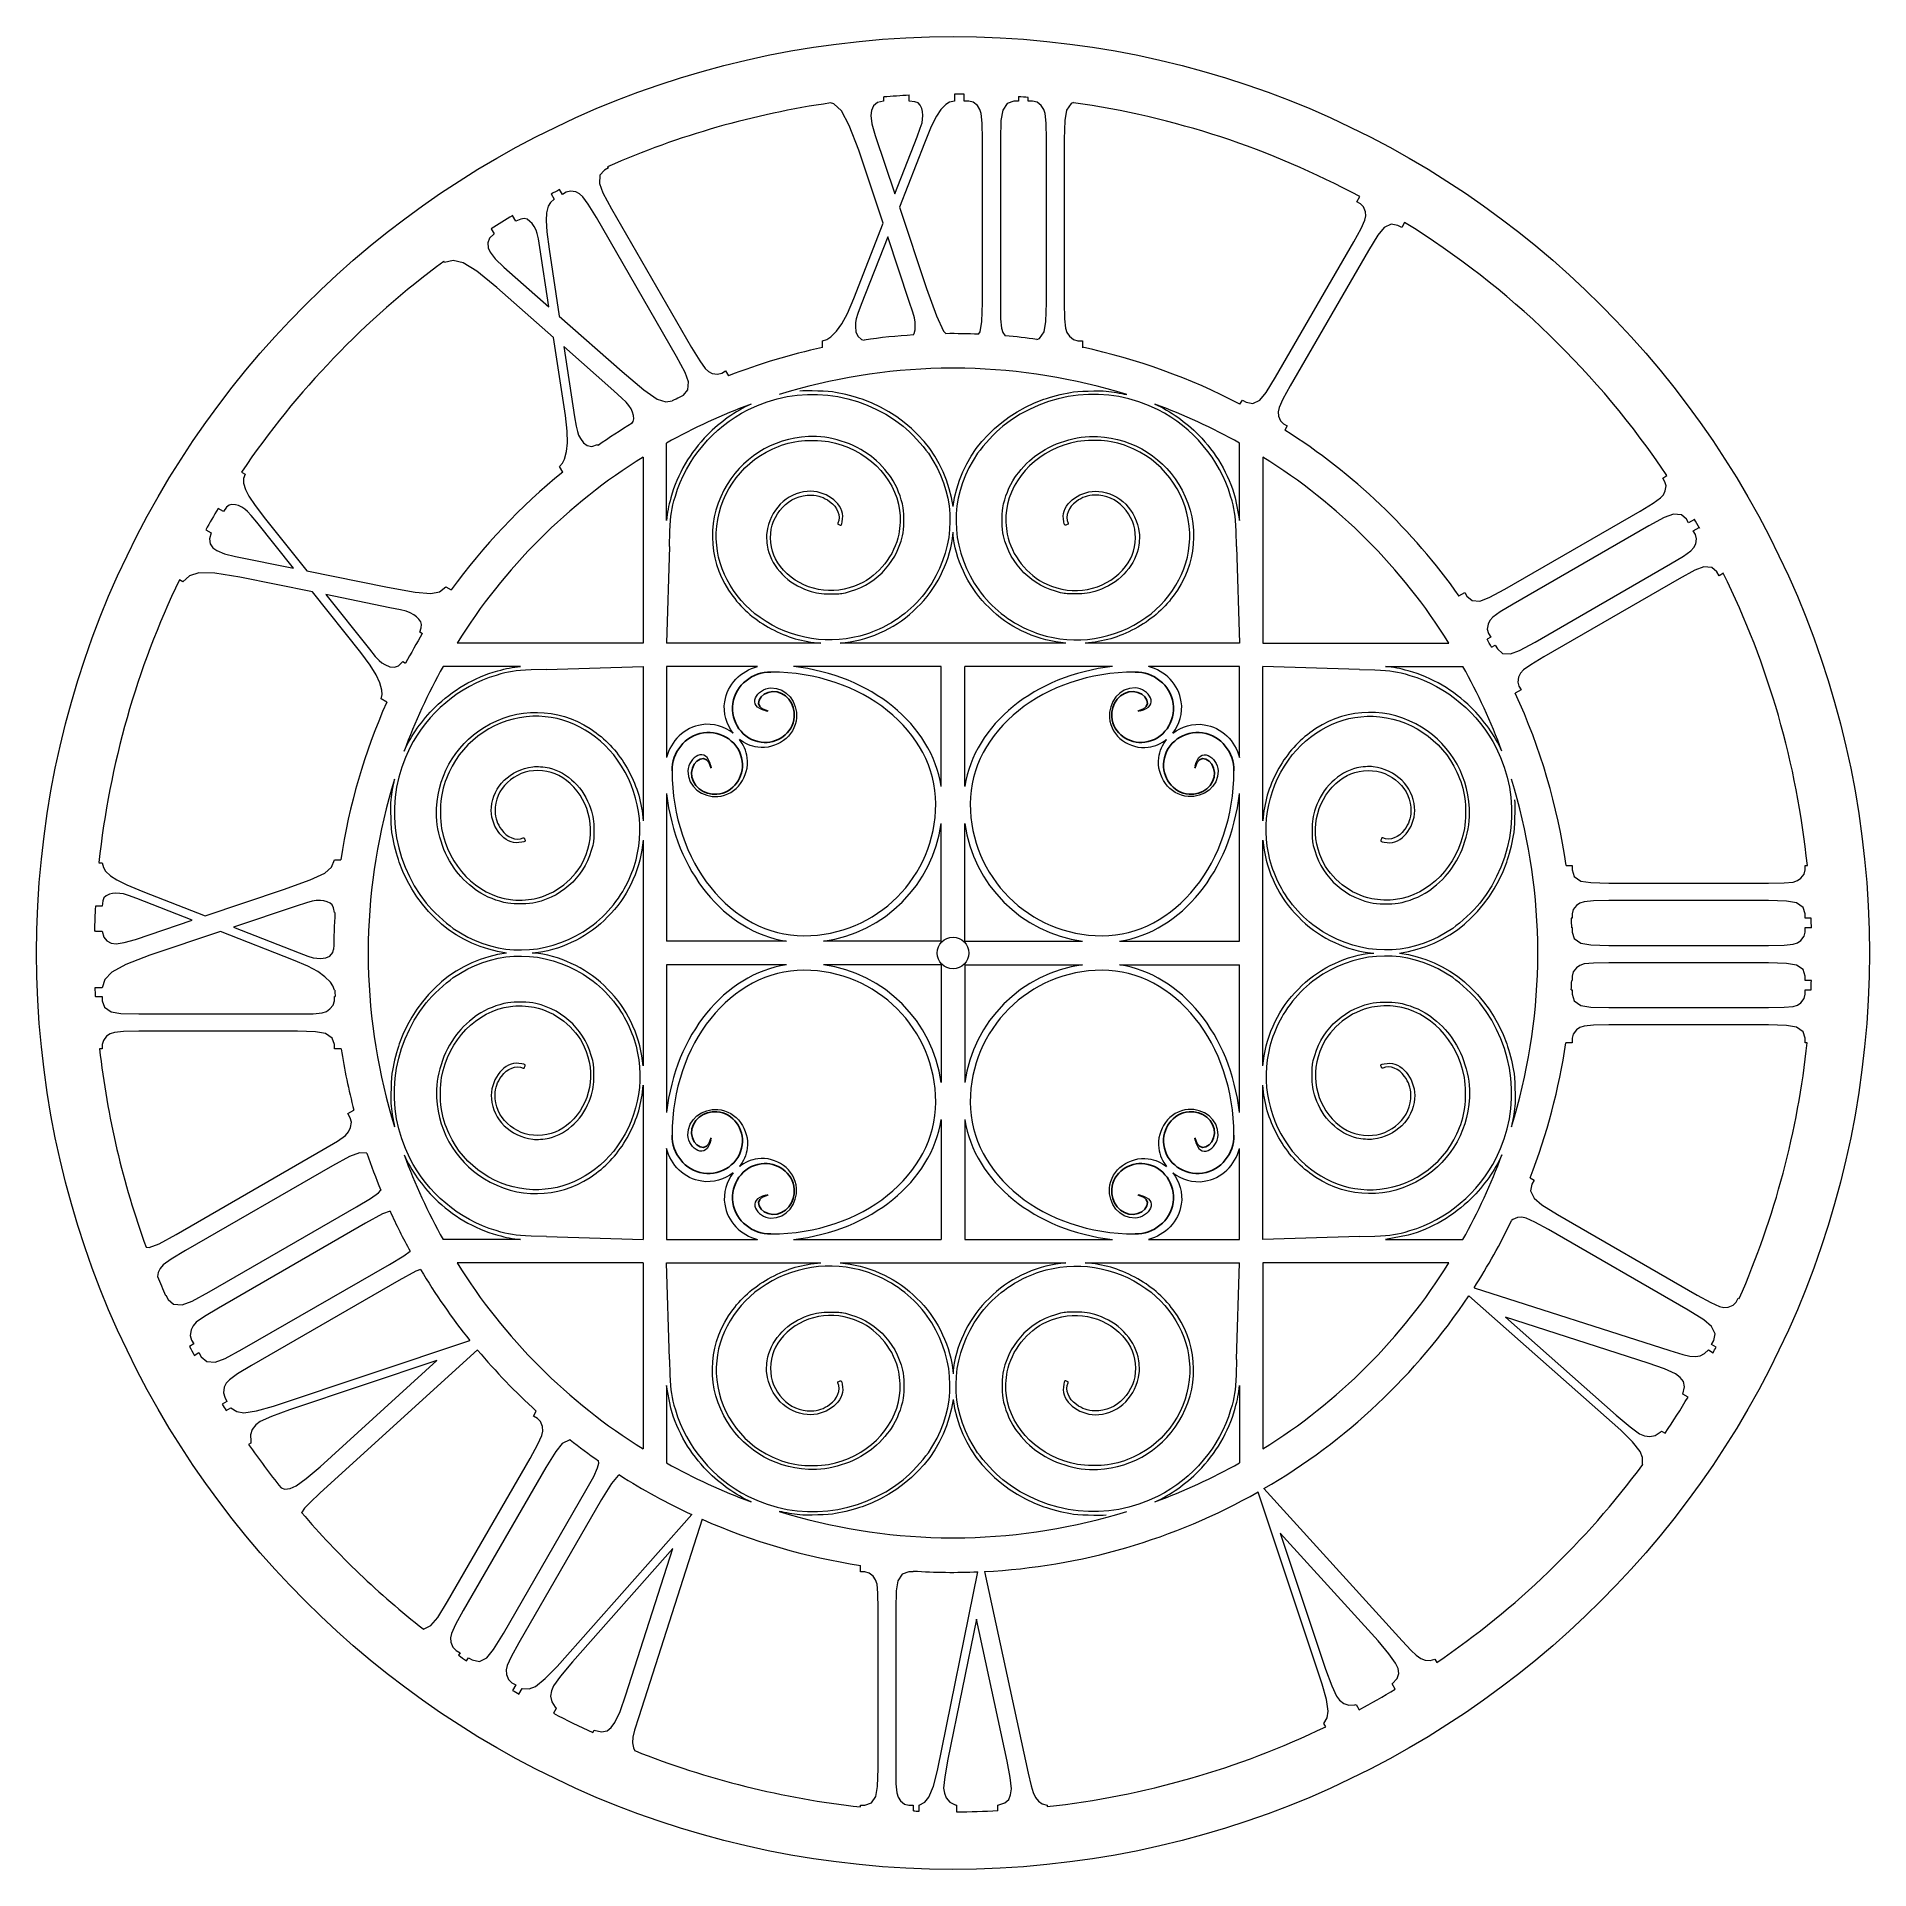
# Model space of a CAD drawing. Header units: inches. Extents: x 0 to 18, y 111 to 129.
import ezdxf

# ---------------------------------------------------------------- set-up
doc = ezdxf.new("R2010")
doc.units = ezdxf.units.IN
doc.layers.add('Top', color=3, linetype='CONTINUOUS')

# ---------------------------------------------------------------- blocks, each defined once
blk = doc.blocks.new('littlespiral')
at = {"layer": 'Top', "color": 7}
for points in [[(117.617848, 478.704452), (132.274552, 574.742676), (220.186528, 644.189764), (316.262328, 642.341572)], [(301.183712, 438.004196), (210.871168, 458.028308), (260.880392, 537.834756), (323.920656, 540.552084)], [(323.920656, 540.552084), (394.806552, 543.607604), (444.038656, 473.707444), (438.385368, 407.58382)], [(265.115648, 275.330372), (167.905192, 287.97006), (103.117792, 383.6927), (117.617848, 478.704452)], [(438.385368, 407.58382), (431.081984, 322.159892), (347.614448, 264.603548), (265.115648, 275.330372)]]:
    blk.add_open_spline(points, degree=3, dxfattribs=at)

msp = doc.modelspace()

# ---------------------------------------------------------------- linework, layer by layer
at = {"layer": 'Top', "color": 7, "linetype": 'Continuous', "lineweight": 0}
for p, q in [((7.829, 128.34), (7.798, 128.349)), ((8.257, 128.352), (8.219, 128.319)), ((8.319, 128.367), (8.257, 128.352)), ((8.319, 128.408), (8.319, 128.367)), ((8.571, 128.367), (8.571, 128.425)), ((8.626, 128.361), (8.571, 128.367)), ((8.658, 128.349), (8.626, 128.361)), ((8.678, 128.328), (8.658, 128.349)), ((8.966, 128.356), (8.928, 128.334)), ((9.014, 128.367), (8.966, 128.356)), ((9.014, 128.435), (9.014, 128.367)), ((9.111, 128.367), (9.111, 128.435)), ((9.155, 128.367), (9.111, 128.367)), ((9.198, 128.356), (9.155, 128.367)), ((9.24, 128.323), (9.198, 128.356)), ((9.533, 128.344), (9.488, 128.277)), ((9.599, 128.367), (9.533, 128.344)), ((9.644, 128.367), (9.599, 128.367)), ((9.644, 128.411), (9.644, 128.367)), ((9.738, 128.367), (9.738, 128.403)), ((9.782, 128.367), (9.738, 128.367)), ((9.826, 128.356), (9.782, 128.367)), ((9.867, 128.323), (9.826, 128.356)), ((10.161, 128.344), (10.115, 128.277)), ((10.184, 128.352), (10.161, 128.344)), ((7.904, 128.27), (7.829, 128.34)), ((7.981, 128.128), (7.904, 128.27)), ((8.198, 128.275), (8.192, 128.226)), ((8.192, 128.226), (8.203, 128.143)), ((8.219, 128.319), (8.198, 128.275)), ((8.693, 128.295), (8.678, 128.328)), ((8.702, 128.264), (8.693, 128.295)), ((8.696, 128.152), (8.702, 128.189)), ((8.704, 128.227), (8.702, 128.264)), ((8.702, 128.189), (8.704, 128.227)), ((8.837, 128.22), (8.787, 128.118)), ((8.881, 128.284), (8.837, 128.22)), ((8.928, 128.334), (8.881, 128.284)), ((9.263, 128.286), (9.24, 128.323)), ((9.277, 128.244), (9.263, 128.286)), ((9.286, 128.151), (9.277, 128.244)), ((9.471, 128.177), (9.465, 127.994)), ((9.488, 128.277), (9.471, 128.177)), ((9.891, 128.286), (9.867, 128.323)), ((9.905, 128.244), (9.891, 128.286)), ((9.914, 128.151), (9.905, 128.244)), ((10.098, 128.177), (10.093, 127.994)), ((10.115, 128.277), (10.098, 128.177)), ((8.074, 127.886), (7.981, 128.128)), ((8.203, 128.143), (8.236, 128.028)), ((8.236, 128.028), (8.428, 127.455)), ((8.428, 127.455), (8.648, 128.017)), ((8.648, 128.017), (8.679, 128.1)), ((8.679, 128.1), (8.696, 128.152)), ((8.787, 128.118), (8.721, 127.955)), ((9.289, 127.994), (9.286, 128.151)), ((9.289, 126.385), (9.289, 127.994)), ((9.465, 127.994), (9.465, 126.385)), ((9.917, 127.994), (9.914, 128.151)), ((9.917, 126.385), (9.917, 127.994)), ((10.093, 127.994), (10.093, 126.385)), ((8.315, 127.167), (8.074, 127.886)), ((8.721, 127.955), (8.473, 127.324)), ((5.532, 127.638), (5.527, 127.559)), ((5.577, 127.689), (5.532, 127.638)), ((5.615, 127.711), (5.577, 127.689)), ((5.608, 127.723), (5.615, 127.711)), ((5.052, 127.455), (5.082, 127.403)), ((5.164, 127.451), (5.136, 127.499)), ((5.201, 127.472), (5.164, 127.451)), ((5.243, 127.484), (5.201, 127.472)), ((5.294, 127.476), (5.243, 127.484)), ((5.332, 127.457), (5.294, 127.476)), ((5.365, 127.428), (5.332, 127.457)), ((5.527, 127.559), (5.562, 127.466)), ((5.562, 127.466), (5.646, 127.309)), ((5.009, 127.268), (5.004, 127.193)), ((5.025, 127.334), (5.009, 127.268)), ((5.047, 127.371), (5.025, 127.334)), ((5.082, 127.403), (5.047, 127.371)), ((5.418, 127.354), (5.365, 127.428)), ((5.497, 127.223), (5.418, 127.354)), ((5.646, 127.309), (6.433, 125.946)), ((8.473, 127.324), (8.741, 126.526)), ((12.966, 127.379), (12.995, 127.429)), ((13.003, 127.358), (12.966, 127.379)), ((13.033, 127.328), (13.003, 127.358)), ((13.052, 127.281), (13.033, 127.328)), ((13.054, 127.239), (13.052, 127.281)), ((4.465, 127.113), (4.494, 127.064)), ((4.707, 127.187), (4.675, 127.242)), ((4.756, 127.209), (4.707, 127.187)), ((4.789, 127.215), (4.756, 127.209)), ((4.816, 127.206), (4.789, 127.215)), ((4.845, 127.186), (4.816, 127.206)), ((4.868, 127.164), (4.845, 127.186)), ((4.888, 127.134), (4.868, 127.164)), ((4.905, 127.101), (4.888, 127.134)), ((4.917, 127.066), (4.905, 127.101)), ((5.004, 127.193), (5.012, 127.082)), ((5.012, 127.082), (5.034, 126.912)), ((6.284, 125.86), (5.497, 127.223)), ((8.026, 126.427), (8.315, 127.167)), ((12.936, 126.985), (13.008, 127.117)), ((13.008, 127.117), (13.045, 127.197)), ((13.045, 127.197), (13.054, 127.239)), ((13.235, 127.124), (13.173, 127.05)), ((13.305, 127.158), (13.235, 127.124)), ((13.37, 127.146), (13.305, 127.158)), ((13.407, 127.124), (13.37, 127.146)), ((13.436, 127.175), (13.407, 127.124)), ((4.448, 127.021), (4.432, 126.975)), ((4.432, 126.975), (4.436, 126.927)), ((4.436, 126.927), (4.454, 126.882)), ((4.494, 127.064), (4.448, 127.021)), ((4.929, 127.014), (4.917, 127.066)), ((4.943, 126.928), (4.929, 127.014)), ((5.032, 126.346), (4.943, 126.928)), ((5.034, 126.912), (5.133, 126.256)), ((8.359, 127.035), (8.099, 126.37)), ((8.571, 126.4), (8.359, 127.035)), ((12.167, 125.654), (12.936, 126.985)), ((13.082, 126.901), (12.313, 125.57)), ((13.173, 127.05), (13.082, 126.901)), ((4.006, 126.782), (4, 126.794)), ((4.092, 126.801), (4.006, 126.782)), ((4.189, 126.779), (4.092, 126.801)), ((4.324, 126.697), (4.189, 126.779)), ((4.454, 126.882), (4.504, 126.817)), ((4.504, 126.817), (4.588, 126.737)), ((4.588, 126.737), (5.032, 126.346)), ((4.521, 126.537), (4.324, 126.697)), ((5.077, 126.046), (4.521, 126.537)), ((7.963, 126.282), (8.026, 126.427)), ((8.099, 126.37), (8.066, 126.281)), ((8.606, 126.295), (8.571, 126.4)), ((8.741, 126.526), (8.838, 126.257)), ((9.284, 126.202), (9.289, 126.385)), ((9.465, 126.385), (9.468, 126.228)), ((9.911, 126.202), (9.917, 126.385)), ((10.093, 126.385), (10.096, 126.228)), ((5.133, 126.256), (5.75, 125.712)), ((7.908, 126.18), (7.963, 126.282)), ((8.043, 126.191), (8.041, 126.154)), ((8.049, 126.228), (8.043, 126.191)), ((8.066, 126.281), (8.049, 126.228)), ((8.622, 126.239), (8.606, 126.295)), ((8.628, 126.196), (8.622, 126.239)), ((8.63, 126.154), (8.628, 126.196)), ((8.838, 126.257), (8.906, 126.109)), ((9.267, 126.102), (9.284, 126.202)), ((9.468, 126.228), (9.477, 126.136)), ((9.895, 126.102), (9.911, 126.202)), ((10.096, 126.228), (10.104, 126.136)), ((5.193, 125.278), (5.077, 126.046)), ((7.719, 126.013), (7.762, 126.027)), ((7.719, 125.947), (7.719, 126.013)), ((7.762, 126.027), (7.799, 126.051)), ((7.799, 126.051), (7.855, 126.107)), ((7.855, 126.107), (7.908, 126.18)), ((8.041, 126.154), (8.047, 126.1)), ((8.047, 126.1), (8.066, 126.057)), ((8.066, 126.057), (8.102, 126.026)), ((8.102, 126.026), (8.128, 126.02)), ((8.611, 126.071), (8.618, 126.085)), ((8.618, 126.085), (8.627, 126.119)), ((8.627, 126.119), (8.63, 126.154)), ((8.906, 126.109), (8.93, 126.083)), ((9.251, 126.078), (9.267, 126.102)), ((9.477, 126.136), (9.491, 126.093)), ((9.491, 126.093), (9.512, 126.061)), ((9.825, 126.027), (9.849, 126.035)), ((9.849, 126.035), (9.895, 126.102)), ((10.104, 126.136), (10.119, 126.093)), ((10.119, 126.093), (10.143, 126.057)), ((10.143, 126.057), (10.183, 126.024)), ((10.183, 126.024), (10.226, 126.013)), ((10.226, 126.013), (10.271, 126.013)), ((10.271, 126.013), (10.271, 125.944)), ((5.668, 125.523), (5.179, 125.956)), ((5.179, 125.956), (5.283, 125.265)), ((6.368, 125.703), (6.284, 125.86)), ((6.433, 125.946), (6.512, 125.815)), ((5.75, 125.712), (5.964, 125.531)), ((6.403, 125.61), (6.368, 125.703)), ((6.512, 125.815), (6.565, 125.741)), ((6.565, 125.741), (6.597, 125.712)), ((6.597, 125.712), (6.636, 125.693)), ((6.636, 125.693), (6.686, 125.685)), ((6.686, 125.685), (6.728, 125.696)), ((6.728, 125.696), (6.766, 125.718)), ((6.766, 125.718), (6.794, 125.669)), ((12.075, 125.505), (12.167, 125.654)), ((5.749, 125.45), (5.668, 125.523)), ((5.964, 125.531), (6.094, 125.439)), ((6.314, 125.458), (6.352, 125.479)), ((6.352, 125.479), (6.397, 125.531)), ((6.397, 125.531), (6.403, 125.61)), ((12.014, 125.431), (12.075, 125.505)), ((12.313, 125.57), (12.24, 125.439)), ((5.79, 125.41), (5.749, 125.45)), ((5.816, 125.378), (5.79, 125.41)), ((5.838, 125.343), (5.816, 125.378)), ((5.853, 125.312), (5.838, 125.343)), ((5.862, 125.278), (5.853, 125.312)), ((6.094, 125.439), (6.179, 125.412)), ((6.179, 125.412), (6.243, 125.422)), ((11.818, 125.391), (11.842, 125.431)), ((11.842, 125.431), (11.878, 125.41)), ((11.878, 125.41), (11.944, 125.397)), ((11.944, 125.397), (12.014, 125.431)), ((12.203, 125.358), (12.195, 125.316)), ((12.195, 125.316), (12.198, 125.274)), ((12.24, 125.439), (12.203, 125.358)), ((5.211, 125.125), (5.193, 125.278)), ((5.214, 125.011), (5.211, 125.125)), ((5.283, 125.265), (5.298, 125.174)), ((5.298, 125.174), (5.311, 125.121)), ((5.311, 125.121), (5.323, 125.087)), ((5.847, 125.202), (5.86, 125.22)), ((5.86, 125.22), (5.864, 125.246)), ((5.864, 125.246), (5.862, 125.278)), ((12.198, 125.274), (12.215, 125.227)), ((12.215, 125.227), (12.245, 125.198)), ((12.245, 125.198), (12.283, 125.176)), ((12.283, 125.176), (12.259, 125.136)), ((5.185, 124.85), (5.205, 124.924)), ((5.205, 124.924), (5.214, 125.011)), ((5.323, 125.087), (5.34, 125.054)), ((5.34, 125.054), (5.371, 125.012)), ((5.371, 125.012), (5.408, 124.984)), ((5.408, 124.984), (5.454, 124.976)), ((5.454, 124.976), (5.51, 124.993)), ((5.51, 124.993), (5.514, 124.985)), ((5.136, 124.777), (5.166, 124.811)), ((5.167, 124.723), (5.136, 124.777)), ((5.166, 124.811), (5.185, 124.85)), ((2.011, 124.724), (2.047, 124.703)), ((2.047, 124.703), (2.033, 124.659)), ((2.033, 124.659), (2.033, 124.616)), ((2.033, 124.616), (2.052, 124.553)), ((15.971, 124.665), (16.012, 124.689)), ((15.992, 124.628), (15.971, 124.665)), ((16.004, 124.588), (15.992, 124.628)), ((15.996, 124.538), (16.004, 124.588)), ((1.891, 124.4), (1.865, 124.378)), ((1.918, 124.405), (1.891, 124.4)), ((1.952, 124.403), (1.918, 124.405)), ((1.983, 124.394), (1.952, 124.403)), ((2.014, 124.379), (1.983, 124.394)), ((2.052, 124.553), (2.084, 124.486)), ((2.084, 124.486), (2.145, 124.396)), ((2.145, 124.396), (2.248, 124.262)), ((15.749, 124.34), (15.877, 124.417)), ((15.877, 124.417), (15.949, 124.469)), ((15.949, 124.469), (15.978, 124.501)), ((15.978, 124.501), (15.996, 124.538)), ((1.834, 124.335), (1.782, 124.365)), ((1.865, 124.378), (1.834, 124.335)), ((2.045, 124.359), (2.014, 124.379)), ((2.072, 124.336), (2.045, 124.359)), ((2.108, 124.297), (2.072, 124.336)), ((2.162, 124.231), (2.108, 124.297)), ((2.524, 123.779), (2.162, 124.231)), ((2.248, 124.262), (2.654, 123.753)), ((14.419, 123.572), (15.749, 124.34)), ((15.986, 124.277), (15.833, 124.195)), ((16.077, 124.31), (15.986, 124.277)), ((16.154, 124.305), (16.077, 124.31)), ((16.204, 124.262), (16.154, 124.305)), ((16.225, 124.225), (16.204, 124.262)), ((16.282, 124.257), (16.225, 124.225)), ((16.279, 124.263), (16.282, 124.257)), ((1.66, 124.157), (1.713, 124.126)), ((1.713, 124.126), (1.696, 124.067)), ((1.696, 124.067), (1.705, 124.019)), ((15.833, 124.195), (14.503, 123.427)), ((16.27, 124.147), (16.327, 124.18)), ((16.291, 124.11), (16.27, 124.147)), ((16.303, 124.069), (16.291, 124.11)), ((16.295, 124.019), (16.303, 124.069)), ((16.327, 124.18), (16.331, 124.173)), ((1.705, 124.019), (1.732, 123.981)), ((1.732, 123.981), (1.769, 123.952)), ((1.769, 123.952), (1.844, 123.921)), ((1.844, 123.921), (1.954, 123.894)), ((1.954, 123.894), (2.524, 123.779)), ((16.048, 123.822), (16.176, 123.899)), ((16.176, 123.899), (16.248, 123.95)), ((16.248, 123.95), (16.277, 123.982)), ((16.277, 123.982), (16.295, 124.019)), ((1.437, 123.647), (1.403, 123.666)), ((1.5, 123.705), (1.437, 123.647)), ((1.594, 123.734), (1.5, 123.705)), ((1.749, 123.73), (1.594, 123.734)), ((1.995, 123.691), (1.749, 123.73)), ((2.71, 123.546), (1.995, 123.691)), ((2.654, 123.753), (3.446, 123.593)), ((14.718, 123.054), (16.048, 123.822)), ((16.132, 123.676), (14.802, 122.909)), ((16.285, 123.759), (16.132, 123.676)), ((16.376, 123.792), (16.285, 123.759)), ((16.453, 123.787), (16.376, 123.792)), ((16.503, 123.743), (16.453, 123.787)), ((16.525, 123.706), (16.503, 123.743)), ((16.566, 123.73), (16.525, 123.706)), ((3.185, 122.95), (2.71, 123.546)), ((3.47, 123.391), (2.84, 123.52)), ((2.84, 123.52), (3.268, 122.983)), ((3.446, 123.593), (3.717, 123.544)), ((3.717, 123.544), (3.873, 123.53)), ((3.873, 123.53), (3.958, 123.548)), ((3.958, 123.548), (4.019, 123.597)), ((4.019, 123.597), (4.072, 123.566)), ((13.969, 123.509), (14.026, 123.542)), ((13.973, 123.503), (13.969, 123.509)), ((14.026, 123.542), (14.047, 123.506)), ((14.047, 123.506), (14.098, 123.461)), ((14.175, 123.456), (14.266, 123.49)), ((14.266, 123.49), (14.419, 123.572)), ((3.574, 123.369), (3.47, 123.391)), ((3.629, 123.356), (3.574, 123.369)), ((3.667, 123.341), (3.629, 123.356)), ((3.703, 123.322), (3.667, 123.341)), ((3.73, 123.303), (3.703, 123.322)), ((3.754, 123.279), (3.73, 123.303)), ((14.098, 123.461), (14.175, 123.456)), ((14.375, 123.35), (14.303, 123.298)), ((14.503, 123.427), (14.375, 123.35)), ((3.772, 123.253), (3.754, 123.279)), ((3.762, 123.152), (3.778, 123.193)), ((3.788, 123.136), (3.762, 123.152)), ((3.781, 123.228), (3.772, 123.253)), ((3.778, 123.193), (3.781, 123.228)), ((14.256, 123.229), (14.248, 123.18)), ((14.248, 123.18), (14.259, 123.139)), ((14.274, 123.266), (14.256, 123.229)), ((14.259, 123.139), (14.281, 123.102)), ((14.303, 123.298), (14.274, 123.266)), ((3.276, 122.828), (3.185, 122.95)), ((3.268, 122.983), (3.326, 122.913)), ((14.281, 123.102), (14.245, 123.081)), ((14.29, 123.003), (14.326, 123.024)), ((14.326, 123.024), (14.347, 122.987)), ((14.347, 122.987), (14.397, 122.943)), ((14.397, 122.943), (14.474, 122.938)), ((14.474, 122.938), (14.565, 122.972)), ((14.565, 122.972), (14.718, 123.054)), ((3.335, 122.733), (3.276, 122.828)), ((3.326, 122.913), (3.363, 122.874)), ((3.363, 122.874), (3.39, 122.851)), ((3.39, 122.851), (3.42, 122.832)), ((3.42, 122.832), (3.468, 122.811)), ((3.468, 122.811), (3.513, 122.806)), ((3.513, 122.806), (3.555, 122.821)), ((3.555, 122.821), (3.595, 122.863)), ((3.595, 122.863), (3.624, 122.846)), ((14.602, 122.78), (14.573, 122.748)), ((14.674, 122.831), (14.602, 122.78)), ((14.802, 122.909), (14.674, 122.831)), ((3.37, 122.655), (3.335, 122.733)), ((3.39, 122.581), (3.37, 122.655)), ((3.392, 122.539), (3.39, 122.581)), ((14.58, 122.584), (14.523, 122.551)), ((14.555, 122.71), (14.547, 122.661)), ((14.547, 122.661), (14.558, 122.621)), ((14.573, 122.748), (14.555, 122.71)), ((14.558, 122.621), (14.58, 122.584)), ((3.383, 122.496), (3.392, 122.539)), ((3.438, 122.464), (3.383, 122.496)), ((0.611, 120.887), (0.644, 120.887)), ((0.644, 120.887), (0.655, 120.841)), ((0.655, 120.841), (0.676, 120.805)), ((0.676, 120.805), (0.724, 120.759)), ((2.687, 120.717), (2.83, 120.783)), ((2.83, 120.783), (2.896, 120.842)), ((2.896, 120.842), (2.924, 120.915)), ((2.924, 120.915), (2.986, 120.915)), ((15.022, 120.859), (15.08, 120.859)), ((15.08, 120.859), (15.08, 120.816)), ((15.08, 120.816), (15.102, 120.751)), ((17.361, 120.774), (17.371, 120.816)), ((17.371, 120.816), (17.371, 120.859)), ((17.371, 120.859), (17.392, 120.859)), ((0.724, 120.759), (0.787, 120.717)), ((0.787, 120.717), (0.885, 120.668)), ((0.885, 120.668), (1.043, 120.604)), ((1.043, 120.604), (1.654, 120.364)), ((1.654, 120.364), (2.426, 120.623)), ((2.426, 120.623), (2.687, 120.717)), ((15.102, 120.751), (15.167, 120.707)), ((15.167, 120.707), (15.265, 120.691)), ((15.265, 120.691), (15.442, 120.686)), ((15.442, 120.686), (17.009, 120.686)), ((17.009, 120.686), (17.162, 120.689)), ((17.162, 120.689), (17.252, 120.697)), ((17.252, 120.697), (17.293, 120.711)), ((17.293, 120.711), (17.328, 120.734)), ((17.328, 120.734), (17.361, 120.774)), ((0.644, 120.459), (0.578, 120.459)), ((0.65, 120.512), (0.644, 120.459)), ((0.661, 120.543), (0.65, 120.512)), ((0.682, 120.562), (0.661, 120.543)), ((0.714, 120.577), (0.682, 120.562)), ((0.744, 120.585), (0.714, 120.577)), ((0.779, 120.588), (0.744, 120.585)), ((0.816, 120.586), (0.779, 120.588)), ((0.852, 120.58), (0.816, 120.586)), ((0.903, 120.564), (0.852, 120.58)), ((0.983, 120.534), (0.903, 120.564)), ((1.527, 120.321), (0.983, 120.534)), ((2.548, 120.459), (1.934, 120.254)), ((2.65, 120.493), (2.548, 120.459)), ((2.705, 120.508), (2.65, 120.493)), ((2.746, 120.514), (2.705, 120.508)), ((2.787, 120.516), (2.746, 120.514)), ((2.82, 120.513), (2.787, 120.516)), ((2.853, 120.504), (2.82, 120.513)), ((2.882, 120.491), (2.853, 120.504)), ((2.902, 120.474), (2.882, 120.491)), ((2.917, 120.442), (2.902, 120.474)), ((2.924, 120.397), (2.917, 120.442)), ((15.09, 120.426), (15.08, 120.384)), ((15.123, 120.465), (15.09, 120.426)), ((15.158, 120.489), (15.123, 120.465)), ((15.199, 120.503), (15.158, 120.489)), ((15.29, 120.511), (15.199, 120.503)), ((15.442, 120.514), (15.29, 120.511)), ((17.009, 120.514), (15.442, 120.514)), ((17.187, 120.509), (17.009, 120.514)), ((17.284, 120.492), (17.187, 120.509)), ((17.349, 120.448), (17.284, 120.492)), ((17.371, 120.384), (17.349, 120.448)), ((0.972, 120.134), (1.527, 120.321)), ((1.934, 120.254), (2.578, 120.002)), ((2.93, 120.397), (2.924, 120.397)), ((15.08, 120.341), (15.073, 120.341)), ((15.078, 120.249), (15.08, 120.249)), ((15.08, 120.384), (15.08, 120.341)), ((15.08, 120.249), (15.08, 120.206)), ((17.371, 120.341), (17.371, 120.384)), ((17.429, 120.341), (17.371, 120.341)), ((17.371, 120.206), (17.371, 120.249)), ((17.371, 120.249), (17.432, 120.249)), ((0.578, 120.215), (0.644, 120.215)), ((0.644, 120.215), (0.659, 120.155)), ((0.659, 120.155), (0.69, 120.118)), ((0.69, 120.118), (0.733, 120.098)), ((0.733, 120.098), (0.781, 120.091)), ((0.781, 120.091), (0.861, 120.102)), ((0.861, 120.102), (0.972, 120.134)), ((1.806, 120.211), (1.11, 119.978)), ((2.522, 119.931), (1.806, 120.211)), ((15.08, 120.206), (15.102, 120.141)), ((15.102, 120.141), (15.167, 120.096)), ((15.167, 120.096), (15.265, 120.08)), ((15.265, 120.08), (15.442, 120.075)), ((15.442, 120.075), (17.009, 120.075)), ((17.009, 120.075), (17.162, 120.078)), ((17.162, 120.078), (17.252, 120.086)), ((17.252, 120.086), (17.293, 120.1)), ((17.293, 120.1), (17.328, 120.123)), ((17.328, 120.123), (17.361, 120.164)), ((17.361, 120.164), (17.371, 120.206)), ((0.875, 119.888), (0.738, 119.813)), ((1.11, 119.978), (0.875, 119.888)), ((2.663, 119.87), (2.522, 119.931)), ((2.578, 120.002), (2.664, 119.97)), ((2.664, 119.97), (2.715, 119.954)), ((2.715, 119.954), (2.751, 119.948)), ((2.751, 119.948), (2.787, 119.946)), ((2.787, 119.946), (2.839, 119.952)), ((2.839, 119.952), (2.881, 119.97)), ((2.881, 119.97), (2.91, 120.005)), ((2.91, 120.005), (2.917, 120.033)), ((15.199, 119.892), (15.158, 119.878)), ((15.29, 119.901), (15.199, 119.892)), ((15.442, 119.904), (15.29, 119.901)), ((17.009, 119.904), (15.442, 119.904)), ((17.187, 119.898), (17.009, 119.904)), ((17.284, 119.881), (17.187, 119.898)), ((17.349, 119.837), (17.284, 119.881)), ((0.671, 119.74), (0.644, 119.657)), ((0.738, 119.813), (0.671, 119.74)), ((2.762, 119.817), (2.663, 119.87)), ((2.832, 119.766), (2.762, 119.817)), ((2.886, 119.712), (2.832, 119.766)), ((2.91, 119.676), (2.886, 119.712)), ((15.08, 119.73), (15.077, 119.73)), ((15.09, 119.815), (15.08, 119.773)), ((15.08, 119.773), (15.08, 119.73)), ((15.123, 119.855), (15.09, 119.815)), ((15.158, 119.878), (15.123, 119.855)), ((17.371, 119.773), (17.349, 119.837)), ((17.371, 119.73), (17.371, 119.773)), ((17.431, 119.73), (17.371, 119.73)), ((0.644, 119.657), (0.578, 119.657)), ((0.578, 119.574), (0.644, 119.574)), ((0.644, 119.574), (0.644, 119.53)), ((0.644, 119.53), (0.666, 119.467)), ((2.924, 119.634), (2.91, 119.676)), ((2.913, 119.489), (2.924, 119.53)), ((2.928, 119.634), (2.924, 119.634)), ((2.924, 119.574), (2.932, 119.574)), ((2.924, 119.53), (2.924, 119.574)), ((15.072, 119.638), (15.08, 119.638)), ((15.08, 119.638), (15.08, 119.595)), ((15.08, 119.595), (15.102, 119.53)), ((15.102, 119.53), (15.167, 119.486)), ((17.328, 119.512), (17.361, 119.553)), ((17.361, 119.553), (17.371, 119.595)), ((17.371, 119.595), (17.371, 119.638)), ((17.371, 119.638), (17.428, 119.638)), ((0.666, 119.467), (0.731, 119.423)), ((0.731, 119.423), (0.828, 119.407)), ((0.828, 119.407), (1.005, 119.401)), ((1.005, 119.401), (2.563, 119.401)), ((2.563, 119.401), (2.715, 119.404)), ((2.715, 119.404), (2.805, 119.413)), ((2.805, 119.413), (2.846, 119.426)), ((2.846, 119.426), (2.881, 119.45)), ((2.881, 119.45), (2.913, 119.489)), ((15.167, 119.486), (15.265, 119.469)), ((15.265, 119.469), (15.442, 119.464)), ((15.442, 119.464), (17.009, 119.464)), ((17.009, 119.464), (17.162, 119.467)), ((17.162, 119.467), (17.252, 119.476)), ((17.252, 119.476), (17.293, 119.489)), ((17.293, 119.489), (17.328, 119.512)), ((0.687, 119.183), (0.655, 119.142)), ((0.722, 119.206), (0.687, 119.183)), ((0.763, 119.219), (0.722, 119.206)), ((0.853, 119.228), (0.763, 119.219)), ((1.005, 119.231), (0.853, 119.228)), ((2.563, 119.231), (1.005, 119.231)), ((2.74, 119.225), (2.563, 119.231)), ((2.837, 119.209), (2.74, 119.225)), ((2.902, 119.165), (2.837, 119.209)), ((2.924, 119.101), (2.902, 119.165)), ((15.09, 119.204), (15.08, 119.163)), ((15.08, 119.163), (15.08, 119.119)), ((15.123, 119.244), (15.09, 119.204)), ((15.158, 119.267), (15.123, 119.244)), ((15.199, 119.281), (15.158, 119.267)), ((15.29, 119.29), (15.199, 119.281)), ((15.442, 119.293), (15.29, 119.29)), ((17.009, 119.293), (15.442, 119.293)), ((17.187, 119.287), (17.009, 119.293)), ((17.284, 119.27), (17.187, 119.287)), ((17.349, 119.227), (17.284, 119.27)), ((17.371, 119.163), (17.349, 119.227)), ((17.371, 119.119), (17.371, 119.163)), ((0.644, 119.058), (0.617, 119.058)), ((0.655, 119.142), (0.644, 119.101)), ((0.644, 119.101), (0.644, 119.058)), ((2.924, 119.058), (2.924, 119.101)), ((2.99, 119.058), (2.924, 119.058)), ((15.08, 119.119), (15.019, 119.119)), ((17.389, 119.119), (17.371, 119.119)), ((3.057, 118.423), (3.116, 118.457)), ((3.08, 118.382), (3.057, 118.423)), ((3.064, 118.244), (3.084, 118.285)), ((3.092, 118.338), (3.08, 118.382)), ((3.084, 118.285), (3.092, 118.338)), ((2.815, 118.069), (2.954, 118.153)), ((2.954, 118.153), (3.033, 118.209)), ((3.033, 118.209), (3.064, 118.244)), ((1.369, 117.235), (2.815, 118.069)), ((2.906, 117.911), (1.461, 117.077)), ((3.073, 118.001), (2.906, 117.911)), ((3.171, 118.038), (3.073, 118.001)), ((3.244, 118.033), (3.171, 118.038)), ((14.668, 117.791), (14.707, 117.768)), ((14.685, 117.731), (14.672, 117.663)), ((14.707, 117.768), (14.685, 117.731)), ((3.14, 117.506), (3.279, 117.59)), ((3.279, 117.59), (3.358, 117.646)), ((3.358, 117.646), (3.38, 117.671)), ((14.672, 117.663), (14.707, 117.591)), ((14.707, 117.591), (14.784, 117.527)), ((1.695, 116.671), (3.14, 117.506)), ((3.398, 117.437), (3.231, 117.348)), ((3.471, 117.464), (3.398, 117.437)), ((14.497, 117.383), (14.486, 117.372)), ((14.545, 117.402), (14.497, 117.383)), ((14.588, 117.404), (14.545, 117.402)), ((14.631, 117.395), (14.588, 117.404)), ((14.715, 117.357), (14.631, 117.395)), ((14.784, 117.527), (14.937, 117.433)), ((14.937, 117.433), (16.308, 116.641)), ((1.202, 117.145), (1.369, 117.235)), ((3.231, 117.348), (1.786, 116.513)), ((14.85, 117.283), (14.715, 117.357)), ((16.221, 116.491), (14.85, 117.283)), ((1.075, 117.111), (1.104, 117.109)), ((1.104, 117.109), (1.202, 117.145)), ((1.461, 117.077), (1.321, 116.993)), ((3.465, 116.942), (3.605, 117.026)), ((3.605, 117.026), (3.668, 117.071)), ((1.192, 116.862), (1.186, 116.823)), ((1.212, 116.902), (1.192, 116.862)), ((1.243, 116.936), (1.212, 116.902)), ((1.321, 116.993), (1.243, 116.936)), ((2.02, 116.108), (3.465, 116.942)), ((3.724, 116.874), (3.557, 116.784)), ((3.771, 116.892), (3.724, 116.874)), ((1.528, 116.582), (1.695, 116.671)), ((3.557, 116.784), (2.111, 115.95)), ((14.118, 116.712), (16.04, 116.096)), ((16.308, 116.641), (16.443, 116.566)), ((1.264, 116.636), (1.268, 116.638)), ((1.268, 116.638), (1.291, 116.598)), ((1.291, 116.598), (1.345, 116.551)), ((1.345, 116.551), (1.429, 116.545)), ((1.429, 116.545), (1.528, 116.582)), ((1.786, 116.513), (1.647, 116.429)), ((15.558, 115.313), (14.067, 116.634)), ((16.374, 116.396), (16.221, 116.491)), ((16.443, 116.566), (16.527, 116.528)), ((16.527, 116.528), (16.57, 116.519)), ((16.57, 116.519), (16.612, 116.522)), ((16.612, 116.522), (16.661, 116.541)), ((16.661, 116.541), (16.691, 116.572)), ((16.691, 116.572), (16.713, 116.61)), ((16.713, 116.61), (16.722, 116.605)), ((1.517, 116.298), (1.509, 116.244)), ((1.537, 116.338), (1.517, 116.298)), ((1.568, 116.373), (1.537, 116.338)), ((1.647, 116.429), (1.568, 116.373)), ((15.829, 115.973), (14.428, 116.422)), ((14.428, 116.422), (15.513, 115.461)), ((16.451, 116.333), (16.374, 116.396)), ((16.486, 116.261), (16.451, 116.333)), ((1.544, 116.16), (1.502, 116.135)), ((1.509, 116.244), (1.521, 116.199)), ((1.521, 116.199), (1.544, 116.16)), ((1.853, 116.018), (2.02, 116.108)), ((2.325, 115.55), (4.255, 116.194)), ((4.331, 116.101), (2.785, 114.697)), ((16.382, 116.065), (16.419, 116.101)), ((16.419, 116.101), (16.466, 116.074)), ((16.451, 116.156), (16.473, 116.194)), ((16.495, 116.13), (16.451, 116.156)), ((16.473, 116.194), (16.486, 116.261)), ((1.547, 116.048), (1.593, 116.075)), ((1.593, 116.075), (1.616, 116.035)), ((1.616, 116.035), (1.671, 115.987)), ((1.671, 115.987), (1.754, 115.982)), ((1.754, 115.982), (1.853, 116.018)), ((2.111, 115.95), (1.972, 115.866)), ((3.932, 115.997), (2.484, 115.512)), ((2.784, 114.954), (3.932, 115.997)), ((15.989, 115.916), (15.829, 115.973)), ((16.04, 116.096), (16.168, 116.056)), ((16.168, 116.056), (16.236, 116.04)), ((16.236, 116.04), (16.292, 116.037)), ((16.292, 116.037), (16.34, 116.044)), ((16.34, 116.044), (16.382, 116.065)), ((1.862, 115.775), (1.842, 115.735)), ((1.893, 115.809), (1.862, 115.775)), ((1.972, 115.866), (1.893, 115.809)), ((16.095, 115.868), (15.989, 115.916)), ((16.143, 115.832), (16.095, 115.868)), ((16.174, 115.792), (16.143, 115.832)), ((16.185, 115.74), (16.174, 115.792)), ((1.869, 115.596), (1.822, 115.569)), ((1.842, 115.735), (1.834, 115.68)), ((1.834, 115.68), (1.847, 115.636)), ((1.847, 115.636), (1.869, 115.596)), ((16.169, 115.668), (16.185, 115.74)), ((16.22, 115.638), (16.169, 115.668)), ((1.862, 115.506), (1.907, 115.532)), ((1.907, 115.532), (1.966, 115.497)), ((1.966, 115.497), (2.034, 115.485)), ((2.034, 115.485), (2.159, 115.503)), ((2.195, 115.398), (2.152, 115.365)), ((2.159, 115.503), (2.325, 115.55)), ((2.305, 115.448), (2.195, 115.398)), ((2.484, 115.512), (2.305, 115.448)), ((4.879, 115.451), (4.907, 115.5)), ((4.918, 115.429), (4.879, 115.451)), ((4.95, 115.397), (4.918, 115.429)), ((4.969, 115.348), (4.95, 115.397)), ((15.513, 115.461), (15.651, 115.345)), ((2.118, 115.321), (2.099, 115.267)), ((2.099, 115.267), (2.102, 115.204)), ((2.102, 115.204), (2.103, 115.197)), ((2.152, 115.365), (2.118, 115.321)), ((4.924, 115.175), (4.963, 115.26)), ((4.963, 115.26), (4.972, 115.304)), ((4.972, 115.304), (4.969, 115.348)), ((5.236, 115.219), (5.163, 115.183)), ((5.24, 115.218), (5.236, 115.219)), ((15.675, 115.199), (15.558, 115.313)), ((15.651, 115.345), (15.744, 115.279)), ((15.744, 115.279), (15.792, 115.259)), ((15.792, 115.259), (15.844, 115.251)), ((15.844, 115.251), (15.897, 115.261)), ((15.897, 115.261), (15.947, 115.294)), ((15.947, 115.294), (15.952, 115.298)), ((15.952, 115.298), (15.96, 115.305)), ((15.96, 115.305), (15.994, 115.285)), ((2.105, 115.187), (2.082, 115.174)), ((2.103, 115.197), (2.105, 115.187)), ((4.036, 113.631), (4.847, 115.036)), ((4.847, 115.036), (4.924, 115.175)), ((5.098, 115.104), (5.001, 114.947)), ((5.163, 115.183), (5.098, 115.104)), ((15.749, 115.105), (15.675, 115.199)), ((15.772, 115.044), (15.749, 115.105)), ((15.771, 114.978), (15.772, 115.044)), ((2.648, 114.838), (2.784, 114.954)), ((5.001, 114.947), (4.19, 113.542)), ((5.395, 114.72), (5.472, 114.858)), ((5.472, 114.858), (5.51, 114.944)), ((5.51, 114.944), (5.52, 114.988)), ((5.52, 114.988), (5.518, 115.012)), ((5.71, 114.867), (5.646, 114.788)), ((5.725, 114.874), (5.71, 114.867)), ((15.776, 114.975), (15.771, 114.978)), ((2.4, 114.747), (2.437, 114.734)), ((2.437, 114.734), (2.491, 114.742)), ((2.491, 114.742), (2.548, 114.768)), ((2.548, 114.768), (2.648, 114.838)), ((2.785, 114.697), (2.682, 114.601)), ((4.584, 113.315), (5.395, 114.72)), ((5.646, 114.788), (5.549, 114.631)), ((12.626, 112.82), (11.997, 114.706)), ((12.054, 114.739), (13.412, 113.244)), ((2.63, 114.547), (2.602, 114.503)), ((2.682, 114.601), (2.63, 114.547)), ((5.549, 114.631), (4.737, 113.226)), ((5.111, 112.993), (6.434, 114.485)), ((6.535, 114.439), (5.913, 112.499)), ((13.175, 113.243), (12.214, 114.301)), ((12.214, 114.301), (12.66, 112.966)), ((6.247, 114.15), (5.263, 113.039)), ((5.787, 112.715), (6.247, 114.15)), ((8.092, 113.921), (8.092, 113.985)), ((8.135, 113.921), (8.092, 113.921)), ((8.177, 113.91), (8.135, 113.921)), ((8.216, 113.878), (8.177, 113.91)), ((8.24, 113.843), (8.216, 113.878)), ((8.254, 113.801), (8.24, 113.843)), ((8.263, 113.711), (8.254, 113.801)), ((8.458, 113.833), (8.442, 113.736)), ((8.502, 113.899), (8.458, 113.833)), ((8.567, 113.921), (8.502, 113.899)), ((8.61, 113.921), (8.567, 113.921)), ((8.61, 113.929), (8.61, 113.921)), ((8.847, 111.971), (9.245, 113.922)), ((9.309, 113.925), (9.738, 111.946)), ((3.939, 113.474), (4.036, 113.631)), ((8.265, 113.558), (8.263, 113.711)), ((8.442, 113.736), (8.437, 113.558)), ((3.873, 113.396), (3.939, 113.474)), ((4.113, 113.404), (4.074, 113.318)), ((4.19, 113.542), (4.113, 113.404)), ((8.265, 111.992), (8.265, 113.558)), ((8.437, 113.558), (8.437, 111.992)), ((9.23, 113.457), (8.949, 112.081)), ((9.532, 112.063), (9.23, 113.457)), ((3.797, 113.36), (3.8, 113.36)), ((3.8, 113.36), (3.873, 113.396)), ((4.074, 113.318), (4.065, 113.274)), ((4.065, 113.274), (4.067, 113.23)), ((4.067, 113.23), (4.087, 113.181)), ((4.487, 113.158), (4.584, 113.315)), ((4.737, 113.226), (4.661, 113.087)), ((13.282, 113.118), (13.175, 113.243)), ((13.412, 113.244), (13.501, 113.149)), ((4.087, 113.181), (4.119, 113.149)), ((4.119, 113.149), (4.158, 113.127)), ((4.158, 113.127), (4.144, 113.103)), ((4.222, 113.048), (4.24, 113.079)), ((4.24, 113.079), (4.279, 113.057)), ((4.279, 113.057), (4.348, 113.043)), ((4.348, 113.043), (4.421, 113.079)), ((4.421, 113.079), (4.487, 113.158)), ((4.661, 113.087), (4.622, 113.002)), ((13.347, 113.026), (13.282, 113.118)), ((13.501, 113.149), (13.55, 113.102)), ((13.55, 113.102), (13.596, 113.072)), ((13.596, 113.072), (13.639, 113.055)), ((13.639, 113.055), (13.685, 113.052)), ((13.685, 113.052), (13.734, 113.064)), ((13.734, 113.064), (13.753, 113.031)), ((4.622, 113.002), (4.613, 112.958)), ((4.613, 112.958), (4.615, 112.914)), ((4.615, 112.914), (4.635, 112.864)), ((4.635, 112.864), (4.667, 112.833)), ((4.898, 112.797), (4.995, 112.873)), ((4.995, 112.873), (5.111, 112.993)), ((5.144, 112.897), (5.076, 112.802)), ((5.263, 113.039), (5.144, 112.897)), ((12.66, 112.966), (12.72, 112.801)), ((13.313, 112.821), (13.361, 112.874)), ((13.371, 112.973), (13.347, 113.026)), ((13.361, 112.874), (13.378, 112.924)), ((13.378, 112.924), (13.371, 112.973)), ((4.667, 112.833), (4.706, 112.811)), ((4.706, 112.811), (4.675, 112.758)), ((4.737, 112.721), (4.768, 112.775)), ((4.768, 112.775), (4.836, 112.774)), ((4.836, 112.774), (4.898, 112.797)), ((5.056, 112.753), (5.048, 112.7)), ((5.048, 112.7), (5.059, 112.645)), ((5.076, 112.802), (5.056, 112.753)), ((5.73, 112.551), (5.787, 112.715)), ((12.669, 112.667), (12.626, 112.82)), ((12.72, 112.801), (12.766, 112.7)), ((12.766, 112.7), (12.797, 112.66)), ((13.343, 112.769), (13.313, 112.821)), ((5.059, 112.645), (5.092, 112.594)), ((5.103, 112.581), (5.075, 112.533)), ((5.092, 112.594), (5.096, 112.589)), ((5.096, 112.589), (5.103, 112.581)), ((5.68, 112.443), (5.73, 112.551)), ((12.685, 112.552), (12.669, 112.667)), ((12.675, 112.489), (12.685, 112.552)), ((12.797, 112.66), (12.837, 112.629)), ((12.837, 112.629), (12.887, 112.611)), ((12.887, 112.611), (12.945, 112.615)), ((12.945, 112.615), (12.951, 112.616)), ((12.951, 112.616), (12.96, 112.618)), ((12.96, 112.618), (12.989, 112.567)), ((5.461, 112.343), (5.475, 112.366)), ((5.475, 112.366), (5.549, 112.351)), ((5.549, 112.351), (5.603, 112.361)), ((5.603, 112.361), (5.644, 112.394)), ((5.644, 112.394), (5.68, 112.443)), ((5.873, 112.368), (5.856, 112.298)), ((5.913, 112.499), (5.873, 112.368)), ((12.643, 112.434), (12.675, 112.489)), ((12.662, 112.401), (12.643, 112.434)), ((5.856, 112.298), (5.853, 112.241)), ((5.853, 112.241), (5.861, 112.192)), ((5.861, 112.192), (5.874, 112.165)), ((8.26, 111.815), (8.265, 111.992)), ((8.437, 111.992), (8.44, 111.84)), ((8.808, 111.818), (8.847, 111.971)), ((8.949, 112.081), (8.919, 111.908)), ((9.562, 111.902), (9.532, 112.063)), ((8.243, 111.717), (8.26, 111.815)), ((8.44, 111.84), (8.448, 111.75)), ((8.764, 111.71), (8.808, 111.818)), ((8.919, 111.908), (8.908, 111.798)), ((8.908, 111.798), (8.915, 111.749)), ((9.573, 111.79), (9.562, 111.902)), ((9.566, 111.732), (9.573, 111.79)), ((9.738, 111.946), (9.767, 111.819)), ((9.767, 111.819), (9.786, 111.754)), ((8.092, 111.614), (8.092, 111.63)), ((8.092, 111.63), (8.135, 111.63)), ((8.135, 111.63), (8.199, 111.652)), ((8.199, 111.652), (8.243, 111.717)), ((8.448, 111.75), (8.462, 111.708)), ((8.462, 111.708), (8.485, 111.673)), ((8.485, 111.673), (8.525, 111.641)), ((8.525, 111.641), (8.567, 111.63)), ((8.567, 111.63), (8.61, 111.63)), ((8.61, 111.63), (8.61, 111.574)), ((8.669, 111.63), (8.724, 111.661)), ((8.669, 111.571), (8.669, 111.63)), ((8.724, 111.661), (8.764, 111.71)), ((8.915, 111.749), (8.934, 111.701)), ((8.934, 111.701), (8.968, 111.661)), ((8.968, 111.661), (9.02, 111.635)), ((9.02, 111.635), (9.026, 111.633)), ((9.026, 111.633), (9.034, 111.63)), ((9.034, 111.63), (9.034, 111.565)), ((9.441, 111.63), (9.509, 111.652)), ((9.441, 111.576), (9.441, 111.63)), ((9.509, 111.652), (9.548, 111.686)), ((9.548, 111.686), (9.566, 111.732)), ((9.786, 111.754), (9.81, 111.706)), ((9.81, 111.706), (9.84, 111.669)), ((9.84, 111.669), (9.877, 111.644)), ((9.877, 111.644), (9.926, 111.63)), ((9.926, 111.63), (9.926, 111.616))]:
    msp.add_line(p, q, dxfattribs=at)
at = {"layer": 'Top', "color": 7, "linetype": 'ByBlock', "lineweight": 0}
for p, q in [((6.186, 124.247), (6.186, 125.007)), ((11.814, 124.247), (11.814, 125.007)), ((5.956, 124.871), (5.956, 123.044)), ((12.044, 124.871), (12.044, 123.044)), ((11.771, 124.472), (11.814, 124.247)), ((6.215, 123.992), (6.186, 123.044)), ((11.785, 123.992), (11.814, 123.044)), ((5.956, 123.044), (4.129, 123.044)), ((7.702, 123.044), (6.186, 123.044)), ((8.885, 123.044), (7.891, 123.044)), ((9.115, 123.044), (8.885, 123.044)), ((10.109, 123.044), (9.115, 123.044)), ((11.814, 123.044), (10.298, 123.044)), ((12.044, 123.044), (13.871, 123.044)), ((4.753, 122.814), (3.993, 122.814)), ((5.008, 122.785), (5.956, 122.814)), ((5.956, 122.814), (5.956, 121.298)), ((7.079, 122.814), (6.186, 122.814)), ((6.186, 122.814), (6.186, 121.921)), ((8.885, 122.814), (7.435, 122.814)), ((8.885, 121.637), (8.885, 122.814)), ((10.565, 122.814), (9.115, 122.814)), ((9.115, 121.637), (9.115, 122.814)), ((11.814, 122.814), (10.921, 122.814)), ((11.814, 121.921), (11.814, 122.814)), ((12.992, 122.785), (12.044, 122.814)), ((12.044, 121.298), (12.044, 122.814)), ((13.247, 122.814), (14.007, 122.814)), ((14.523, 122.551), (14.523, 122.551)), ((7.162, 122.378), (7.183, 122.375)), ((10.838, 122.378), (10.817, 122.375)), ((6.622, 121.838), (6.625, 121.817)), ((11.378, 121.838), (11.375, 121.817)), ((6.186, 121.565), (6.186, 120.115)), ((11.814, 120.115), (11.814, 121.565)), ((8.885, 120.115), (8.885, 121.272)), ((9.115, 120.115), (9.115, 121.272)), ((5.956, 121.109), (5.956, 120.115)), ((12.044, 120.115), (12.044, 121.109)), ((0.578, 120.459), (0.577, 120.459)), ((0.578, 120.215), (0.567, 120.215)), ((5.956, 120.115), (5.956, 119.885)), ((7.363, 120.115), (6.186, 120.115)), ((8.885, 120.115), (7.728, 120.115)), ((9.115, 120.115), (10.272, 120.115)), ((10.637, 120.115), (11.814, 120.115)), ((12.044, 119.885), (12.044, 120.115)), ((5.956, 119.885), (5.956, 118.891)), ((6.186, 119.885), (6.186, 118.435)), ((7.363, 119.885), (6.186, 119.885)), ((8.885, 119.885), (7.728, 119.885)), ((8.885, 119.885), (8.885, 118.728)), ((9.115, 119.885), (10.272, 119.885)), ((9.115, 119.885), (9.115, 118.728)), ((10.637, 119.885), (11.814, 119.885)), ((11.814, 118.435), (11.814, 119.885)), ((12.044, 118.891), (12.044, 119.885)), ((0.578, 119.657), (0.572, 119.657)), ((0.578, 119.574), (0.575, 119.574)), ((2.99, 119.058), (2.99, 119.058)), ((5.956, 118.702), (5.956, 117.186)), ((12.044, 117.186), (12.044, 118.702)), ((8.885, 118.363), (8.885, 117.186)), ((9.115, 118.363), (9.115, 117.186)), ((6.622, 118.162), (6.625, 118.183)), ((11.378, 118.162), (11.375, 118.183)), ((6.186, 118.079), (6.186, 117.186)), ((11.814, 117.186), (11.814, 118.079)), ((7.162, 117.622), (7.183, 117.625)), ((10.838, 117.622), (10.817, 117.625)), ((4.753, 117.186), (3.993, 117.186)), ((5.008, 117.215), (5.956, 117.186)), ((6.186, 117.186), (7.079, 117.186)), ((7.435, 117.186), (8.885, 117.186)), ((9.115, 117.186), (10.565, 117.186)), ((10.921, 117.186), (11.814, 117.186)), ((12.992, 117.215), (12.044, 117.186)), ((13.472, 117.229), (13.247, 117.186)), ((13.247, 117.186), (14.007, 117.186)), ((5.956, 116.956), (4.129, 116.956)), ((5.956, 116.956), (5.956, 115.129)), ((6.215, 116.008), (6.186, 116.956)), ((6.186, 116.956), (7.702, 116.956)), ((7.891, 116.956), (8.885, 116.956)), ((8.885, 116.956), (9.115, 116.956)), ((9.115, 116.956), (10.109, 116.956)), ((10.298, 116.956), (11.814, 116.956)), ((11.785, 116.008), (11.814, 116.956)), ((13.871, 116.956), (12.044, 116.956)), ((12.044, 116.956), (12.044, 115.129)), ((6.229, 115.528), (6.186, 115.753)), ((6.186, 115.753), (6.186, 114.993)), ((11.814, 115.753), (11.814, 114.993))]:
    msp.add_line(p, q, dxfattribs=at)
at = {"layer": 'Top', "color": 7, "lineweight": 0}
for p, q in [((5.008, 122.785), (4.858, 122.78)), ((5.008, 117.215), (4.858, 117.22))]:
    msp.add_line(p, q, dxfattribs=at)
for points in [[(6.215, 123.992), (6.22, 124.142)], [(11.785, 123.992), (11.78, 124.142)], [(12.992, 122.785), (13.142, 122.78)], [(12.992, 117.215), (13.142, 117.22)], [(6.215, 116.008), (6.22, 115.858)], [(11.785, 116.008), (11.78, 115.858)]]:
    msp.add_lwpolyline(points, dxfattribs=at)
at = {"layer": 'Top', "color": 7, "linetype": 'ByBlock', "lineweight": 0}
for radius in [9, 0.156]:
    msp.add_circle((9, 120), radius, dxfattribs=at)
for centre, radius, start, end in [((9, 120), 8.435, 98.1924, 113.7099), ((9, 120), 8.435, 92.9144, 94.6286), ((9, 120), 8.435, 89.248, 89.9071), ((9, 120), 8.435, 84.9803, 85.6234), ((9, 120), 8.435, 61.7298, 81.9341), ((9, 120), 8.435, 117.2608, 117.9057), ((9, 120), 8.435, 120.8448, 122.5177), ((9, 120), 8.435, 33.7688, 58.2702), ((9, 120), 8.435, 126.3555, 145.9438), ((9, 120), 6.083, 93.6675, 98.2412), ((9, 120), 6.083, 87.6398, 90.6629), ((9, 120), 6.083, 82.2094, 85.1683), ((9, 120), 6.083, 102.1607, 111.2611), ((9, 120), 6.083, 62.3991, 77.9387), ((9, 120), 5.744, 91.1474, 107.2903), ((9, 120), 5.744, 88.8526, 91.1474), ((9, 120), 5.744, 72.7097, 88.8526), ((9, 120), 5.744, 110.1892, 119.3332), ((9, 120), 6.083, 116.1706, 116.9547), ((9, 120), 5.744, 60.6668, 69.8108), ((9, 120), 6.083, 121.2166, 124.9597), ((9, 120), 6.083, 35.1639, 57.6009), ((9, 120), 5.744, 122.0012, 147.9988), ((9, 120), 5.744, 122.0012, 147.9988), ((9, 120), 5.744, 32.0012, 57.9988), ((9, 120), 5.744, 32.0012, 57.9988), ((9, 120), 6.083, 129.0592, 144.1102), ((9, 120), 8.435, 148.8343, 150.4773), ((9, 120), 8.435, 29.6472, 30.3528), ((9, 120), 8.435, 154.2397, 173.961), ((9, 120), 8.435, 5.8476, 26.2446), ((9, 120), 6.083, 148.9624, 152.1), ((9, 120), 6.083, 29.5854, 30.4332), ((9, 120), 5.744, 150.6668, 159.8109), ((9, 120), 5.744, 150.6668, 159.8108), ((9, 120), 5.744, 20.1892, 29.3332), ((9, 120), 6.083, 156.1078, 171.3468), ((9, 120), 6.083, 8.1221, 24.7893), ((9, 120), 5.744, 162.7097, 178.8526), ((9, 120), 5.744, 1.1474, 17.2903), ((7.536, 121.464), 1.295, 270, 0), ((10.464, 121.464), 1.295, 180, 270), ((7.536, 121.464), 1.363, 278.1098, 351.8903), ((10.464, 121.464), 1.363, 188.1098, 261.8903), ((9, 120), 8.435, 176.8811, 178.5386), ((9, 120), 6.083, 176.2579, 179.6851), ((9, 120), 6.083, 2.3427, 3.209), ((9, 120), 8.435, 1.6892, 2.3135), ((9, 120), 5.744, 178.8526, 181.1474), ((9, 120), 5.744, 358.8526, 1.1474), ((9, 120), 5.744, 181.1474, 197.2903), ((7.536, 118.536), 1.363, 8.1098, 81.8903), ((10.464, 118.536), 1.363, 98.1098, 171.8903), ((9, 120), 5.744, 342.7097, 358.8526), ((7.536, 118.536), 1.295, 360, 90), ((10.464, 118.536), 1.295, 90, 180), ((9, 120), 6.083, 356.5872, 357.4537), ((9, 120), 8.435, 357.5397, 358.1641), ((9, 120), 8.435, 182.3283, 182.8954), ((9, 120), 6.083, 183.454, 184.0166), ((9, 120), 8.435, 186.4129, 200.031), ((9, 120), 6.083, 188.9102, 194.6958), ((9, 120), 6.083, 338.7058, 351.6724), ((9, 120), 8.435, 336.2663, 354.0049), ((9, 120), 6.083, 198.8704, 202.5116), ((9, 120), 5.744, 200.1891, 209.3332), ((9, 120), 5.744, 200.1892, 209.3332), ((9, 120), 5.744, 330.6668, 339.8108), ((9, 120), 6.083, 204.6339, 208.7788), ((9, 120), 6.083, 327.2759, 334.3995), ((9, 120), 8.435, 202.1246, 203.5001), ((9, 120), 6.083, 210.7296, 218.7366), ((9, 120), 5.744, 212.0012, 237.9988), ((9, 120), 5.744, 212.0012, 237.9988), ((9, 120), 5.744, 302.0012, 327.9988), ((9, 120), 6.083, 300.1408, 326.4063), ((9, 120), 8.435, 207.2678, 207.9332), ((9, 120), 6.083, 219.8668, 227.7131), ((9, 120), 8.435, 332.2638, 332.692), ((9, 120), 8.435, 211.6887, 212.1943), ((9, 120), 8.435, 326.013, 328.8642), ((9, 120), 6.083, 231.8231, 235.0805), ((9, 120), 8.435, 214.9005, 218.5131), ((9, 120), 6.083, 237.4269, 245.0474), ((9, 120), 5.744, 240.6668, 249.8108), ((9, 120), 5.744, 290.1892, 299.3332), ((9, 120), 8.435, 304.2963, 323.4392), ((9, 120), 6.083, 272.9071, 299.5142), ((9, 120), 8.435, 220.6661, 231.9177), ((9, 120), 5.744, 252.7097, 268.8526), ((9, 120), 5.744, 271.1474, 287.2903), ((9, 120), 6.083, 246.0943, 261.4124), ((9, 120), 5.744, 268.8526, 271.1474), ((9, 120), 6.083, 266.3279, 272.3118), ((9, 120), 8.435, 234.8509, 235.4995), ((9, 120), 8.435, 239.1546, 239.6459), ((9, 120), 8.435, 298.2225, 300.99), ((9, 120), 8.435, 242.2722, 245.1969), ((9, 120), 8.435, 276.3037, 295.7289), ((9, 120), 8.435, 248.2474, 263.8184), ((9, 120), 8.435, 267.3528, 267.749), ((9, 120), 8.435, 270.2342, 272.997)]:
    msp.add_arc(centre, radius, start, end, dxfattribs=at)
for centre, major_axis, start_param, end_param in [((7.195, 121.464), (1.704, 0), 0.126574, 1.429263), ((10.805, 121.464), (-1.704, 0), 4.853925, 6.156607), ((7.212, 121.464), (1.619, 0), 0, 1.570796), ((10.788, 121.464), (-1.619, 0), 4.712389, 6.283185), ((7.536, 121.788), (0, -1.619), 4.712389, 6.283185), ((10.464, 121.788), (0, -1.619), 0, 1.570796), ((7.536, 121.805), (0, -1.704), 4.853925, 6.156607), ((10.464, 121.805), (0, -1.704), 0.126574, 1.429263), ((7.536, 118.195), (0, 1.704), 0.126574, 1.429263), ((10.464, 118.195), (0, 1.704), 4.853925, 6.156607), ((7.536, 118.212), (0, 1.619), 0, 1.570796), ((10.464, 118.212), (0, 1.619), 4.712389, 6.283185), ((7.212, 118.536), (1.619, 0), 4.712389, 6.283185), ((10.788, 118.536), (-1.619, 0), 0, 1.570796), ((7.195, 118.536), (1.704, 0), 4.853925, 6.156607), ((10.805, 118.536), (-1.704, 0), 0.126574, 1.429263)]:
    msp.add_ellipse(centre, major_axis=major_axis, ratio=0.8, start_param=start_param, end_param=end_param, dxfattribs=at)
at = {"layer": 'Top', "color": 7, "lineweight": 0}
for points in [[(6.986, 125.335), (7.479, 125.585), (8.077, 125.521), (8.509, 125.174)], [(7.847, 125.506), (7.787, 125.517), (7.556, 125.525), (7.496, 125.518)], [(8.109, 125.438), (8.04, 125.463), (7.931, 125.491), (7.847, 125.506)], [(11.014, 125.335), (10.521, 125.585), (9.923, 125.521), (9.491, 125.174)], [(9.891, 125.438), (9.96, 125.463), (10.069, 125.491), (10.153, 125.506)], [(10.153, 125.506), (10.213, 125.517), (10.444, 125.525), (10.504, 125.518)], [(10.504, 125.518), (10.574, 125.511), (10.642, 125.5), (10.707, 125.484)], [(6.273, 124.487), (6.382, 124.851), (6.643, 125.161), (6.986, 125.335)], [(7.018, 125.391), (6.86, 125.319), (6.717, 125.218), (6.586, 125.087)], [(9, 124.385), (8.937, 124.862), (8.603, 125.26), (8.109, 125.438)], [(9, 124.385), (9.063, 124.862), (9.397, 125.26), (9.891, 125.438)], [(10.982, 125.391), (11.14, 125.319), (11.283, 125.218), (11.414, 125.087)], [(11.727, 124.487), (11.618, 124.851), (11.357, 125.161), (11.014, 125.335)], [(8.509, 125.174), (8.588, 125.111), (8.702, 124.988), (8.758, 124.908)], [(9.491, 125.174), (9.412, 125.111), (9.298, 124.988), (9.242, 124.908)], [(6.586, 125.087), (6.42, 124.92), (6.294, 124.703), (6.229, 124.472)], [(6.675, 124.127), (6.687, 124.477), (6.904, 124.803), (7.223, 124.949)], [(7.58, 125.072), (7.221, 125.053), (6.915, 124.859), (6.749, 124.545)], [(7.223, 124.949), (7.309, 124.989), (7.383, 125.011), (7.484, 125.028)], [(7.484, 125.028), (7.545, 125.038), (7.706, 125.036), (7.776, 125.023)], [(8.2, 124.875), (8.023, 125.01), (7.792, 125.084), (7.58, 125.072)], [(7.776, 125.023), (8.147, 124.955), (8.43, 124.681), (8.476, 124.347)], [(10.224, 125.023), (9.853, 124.955), (9.57, 124.681), (9.524, 124.347)], [(9.8, 124.875), (9.977, 125.01), (10.208, 125.084), (10.42, 125.072)], [(10.516, 125.028), (10.455, 125.038), (10.294, 125.036), (10.224, 125.023)], [(10.42, 125.072), (10.779, 125.053), (11.085, 124.859), (11.251, 124.545)], [(10.777, 124.949), (10.691, 124.989), (10.617, 125.011), (10.516, 125.028)], [(11.325, 124.127), (11.313, 124.477), (11.096, 124.803), (10.777, 124.949)], [(11.414, 125.087), (11.58, 124.92), (11.706, 124.703), (11.771, 124.472)], [(8.393, 124.67), (8.354, 124.729), (8.259, 124.831), (8.2, 124.875)], [(8.758, 124.908), (9.013, 124.538), (9.04, 124.095), (8.831, 123.703)], [(9.242, 124.908), (8.987, 124.538), (8.96, 124.095), (9.169, 123.703)], [(9.607, 124.67), (9.646, 124.729), (9.741, 124.831), (9.8, 124.875)], [(8.511, 124.372), (8.491, 124.479), (8.451, 124.581), (8.393, 124.67)], [(9.489, 124.372), (9.509, 124.479), (9.549, 124.581), (9.607, 124.67)], [(6.229, 124.472), (6.205, 124.389), (6.193, 124.326), (6.186, 124.247)], [(6.22, 124.142), (6.226, 124.309), (6.233, 124.356), (6.273, 124.487)], [(6.749, 124.545), (6.572, 124.209), (6.606, 123.814), (6.837, 123.505)], [(7.568, 124.534), (7.364, 124.518), (7.199, 124.349), (7.171, 124.128)], [(7.208, 124.076), (7.205, 124.309), (7.39, 124.505), (7.607, 124.497)], [(7.917, 124.29), (7.912, 124.428), (7.742, 124.547), (7.568, 124.534)], [(7.607, 124.497), (7.678, 124.495), (7.732, 124.476), (7.788, 124.436)], [(7.788, 124.436), (7.869, 124.376), (7.9, 124.295), (7.868, 124.221)], [(10.083, 124.29), (10.088, 124.428), (10.258, 124.547), (10.432, 124.534)], [(10.212, 124.436), (10.131, 124.376), (10.1, 124.295), (10.132, 124.221)], [(10.393, 124.497), (10.322, 124.495), (10.268, 124.476), (10.212, 124.436)], [(10.792, 124.076), (10.795, 124.309), (10.61, 124.505), (10.393, 124.497)], [(10.432, 124.534), (10.636, 124.518), (10.801, 124.349), (10.829, 124.128)], [(11.251, 124.545), (11.428, 124.209), (11.394, 123.814), (11.163, 123.505)], [(11.78, 124.142), (11.774, 124.309), (11.767, 124.356), (11.727, 124.487)], [(7.868, 124.221), (7.866, 124.215), (7.869, 124.211), (7.88, 124.207)], [(7.88, 124.207), (7.889, 124.203), (7.898, 124.202), (7.9, 124.203)], [(7.9, 124.203), (7.909, 124.208), (7.918, 124.258), (7.917, 124.29)], [(8.476, 124.347), (8.484, 124.285), (8.48, 124.176), (8.468, 124.115)], [(8.504, 124.098), (8.519, 124.164), (8.523, 124.305), (8.511, 124.372)], [(9.496, 124.098), (9.481, 124.164), (9.477, 124.305), (9.489, 124.372)], [(9.524, 124.347), (9.516, 124.285), (9.52, 124.176), (9.532, 124.115)], [(10.1, 124.203), (10.091, 124.208), (10.082, 124.258), (10.083, 124.29)], [(10.12, 124.207), (10.111, 124.203), (10.102, 124.202), (10.1, 124.203)], [(10.132, 124.221), (10.134, 124.215), (10.131, 124.211), (10.12, 124.207)], [(7.106, 123.294), (6.825, 123.493), (6.664, 123.804), (6.675, 124.127)], [(7.171, 124.128), (7.165, 124.087), (7.171, 124.017), (7.182, 123.966)], [(7.336, 123.76), (7.249, 123.858), (7.21, 123.954), (7.208, 124.076)], [(7.943, 123.539), (8.224, 123.601), (8.436, 123.813), (8.504, 124.098)], [(8.468, 124.115), (8.425, 123.904), (8.273, 123.711), (8.08, 123.622)], [(8.61, 123.358), (8.806, 123.536), (8.938, 123.769), (8.989, 124.029)], [(8.989, 124.029), (8.992, 124.048), (8.996, 124.088), (9, 124.132)], [(9.011, 124.029), (9.008, 124.048), (9.004, 124.088), (9, 124.132)], [(9.39, 123.358), (9.194, 123.536), (9.062, 123.769), (9.011, 124.029)], [(10.057, 123.539), (9.776, 123.601), (9.564, 123.813), (9.496, 124.098)], [(9.532, 124.115), (9.575, 123.904), (9.727, 123.711), (9.92, 123.622)], [(10.664, 123.76), (10.751, 123.858), (10.79, 123.954), (10.792, 124.076)], [(10.829, 124.128), (10.835, 124.087), (10.829, 124.017), (10.818, 123.966)], [(10.894, 123.294), (11.175, 123.493), (11.336, 123.804), (11.325, 124.127)], [(7.182, 123.966), (7.224, 123.787), (7.383, 123.624), (7.579, 123.56)], [(10.818, 123.966), (10.776, 123.787), (10.617, 123.624), (10.421, 123.56)], [(8.08, 123.622), (7.821, 123.503), (7.516, 123.56), (7.336, 123.76)], [(8.831, 123.703), (8.731, 123.513), (8.579, 123.353), (8.395, 123.243)], [(9.169, 123.703), (9.269, 123.513), (9.421, 123.353), (9.605, 123.243)], [(9.92, 123.622), (10.179, 123.503), (10.484, 123.56), (10.664, 123.76)], [(6.837, 123.505), (6.935, 123.374), (7.062, 123.266), (7.213, 123.185)], [(7.579, 123.56), (7.659, 123.534), (7.705, 123.527), (7.799, 123.526)], [(7.799, 123.526), (7.872, 123.526), (7.892, 123.527), (7.943, 123.539)], [(10.201, 123.526), (10.128, 123.526), (10.108, 123.527), (10.057, 123.539)], [(10.421, 123.56), (10.341, 123.534), (10.295, 123.527), (10.201, 123.526)], [(11.163, 123.505), (11.065, 123.374), (10.938, 123.266), (10.787, 123.185)], [(8.28, 123.143), (8.407, 123.199), (8.506, 123.264), (8.61, 123.358)], [(9.72, 123.143), (9.593, 123.199), (9.494, 123.264), (9.39, 123.358)], [(8.152, 123.132), (7.796, 123.018), (7.413, 123.077), (7.106, 123.294)], [(7.213, 123.185), (7.371, 123.1), (7.525, 123.056), (7.702, 123.044)], [(7.891, 123.044), (8.026, 123.054), (8.149, 123.086), (8.28, 123.143)], [(8.395, 123.243), (8.334, 123.206), (8.22, 123.154), (8.152, 123.132)], [(9.605, 123.243), (9.666, 123.206), (9.78, 123.154), (9.848, 123.132)], [(10.109, 123.044), (9.974, 123.054), (9.851, 123.086), (9.72, 123.143)], [(9.848, 123.132), (10.204, 123.018), (10.587, 123.077), (10.894, 123.294)], [(10.787, 123.185), (10.629, 123.1), (10.475, 123.056), (10.298, 123.044)], [(3.913, 122.414), (4.08, 122.58), (4.297, 122.706), (4.528, 122.771)], [(4.858, 122.78), (4.691, 122.774), (4.644, 122.767), (4.513, 122.727)], [(4.528, 122.771), (4.611, 122.795), (4.674, 122.807), (4.753, 122.814)], [(6.758, 122.468), (6.784, 122.639), (6.917, 122.772), (7.079, 122.814)], [(11.242, 122.468), (11.216, 122.639), (11.083, 122.772), (10.921, 122.814)], [(13.142, 122.78), (13.309, 122.774), (13.356, 122.767), (13.487, 122.727)], [(13.472, 122.771), (13.389, 122.795), (13.326, 122.807), (13.247, 122.814)], [(14.087, 122.414), (13.92, 122.58), (13.703, 122.706), (13.472, 122.771)], [(4.513, 122.727), (4.149, 122.618), (3.839, 122.357), (3.665, 122.014)], [(7.162, 122.378), (6.963, 122.422), (7.073, 122.598), (7.212, 122.604)], [(7.212, 122.604), (7.367, 122.61), (7.476, 122.457), (7.463, 122.311)], [(10.788, 122.604), (10.633, 122.61), (10.524, 122.457), (10.537, 122.311)], [(10.838, 122.378), (11.037, 122.422), (10.927, 122.598), (10.788, 122.604)], [(13.487, 122.727), (13.851, 122.618), (14.161, 122.357), (14.335, 122.014)], [(3.609, 121.982), (3.681, 122.14), (3.782, 122.283), (3.913, 122.414)], [(4.455, 122.251), (4.791, 122.428), (5.186, 122.394), (5.495, 122.163)], [(6.841, 122.159), (6.774, 122.243), (6.741, 122.356), (6.758, 122.468)], [(11.159, 122.159), (11.226, 122.243), (11.259, 122.356), (11.242, 122.468)], [(13.545, 122.251), (13.209, 122.428), (12.814, 122.394), (12.505, 122.163)], [(14.391, 121.982), (14.319, 122.14), (14.218, 122.283), (14.087, 122.414)], [(3.928, 121.42), (3.947, 121.779), (4.141, 122.085), (4.455, 122.251)], [(4.873, 122.325), (4.523, 122.313), (4.197, 122.096), (4.051, 121.777)], [(5.706, 121.894), (5.507, 122.175), (5.196, 122.336), (4.873, 122.325)], [(6.532, 122.242), (6.361, 122.216), (6.228, 122.083), (6.186, 121.921)], [(6.841, 122.159), (6.757, 122.226), (6.644, 122.259), (6.532, 122.242)], [(7.463, 122.311), (7.447, 122.124), (7.264, 121.997), (7.082, 122.021)], [(10.537, 122.311), (10.553, 122.124), (10.736, 121.997), (10.918, 122.021)], [(11.159, 122.159), (11.243, 122.226), (11.356, 122.259), (11.468, 122.242)], [(11.468, 122.242), (11.639, 122.216), (11.772, 122.083), (11.814, 121.921)], [(12.294, 121.894), (12.493, 122.175), (12.804, 122.336), (13.127, 122.325)], [(13.127, 122.325), (13.477, 122.313), (13.803, 122.096), (13.949, 121.777)], [(14.072, 121.42), (14.053, 121.779), (13.859, 122.085), (13.545, 122.251)], [(5.495, 122.163), (5.626, 122.065), (5.734, 121.938), (5.815, 121.787)], [(6.979, 121.918), (6.971, 121.986), (6.943, 122.046), (6.903, 122.097)], [(7.082, 122.021), (7.014, 122.029), (6.954, 122.057), (6.903, 122.097)], [(10.918, 122.021), (10.986, 122.029), (11.046, 122.057), (11.097, 122.097)], [(11.021, 121.918), (11.029, 121.986), (11.057, 122.046), (11.097, 122.097)], [(12.505, 122.163), (12.374, 122.065), (12.266, 121.938), (12.185, 121.787)], [(3.665, 122.014), (3.415, 121.521), (3.479, 120.923), (3.826, 120.491)], [(5.868, 120.848), (5.982, 121.204), (5.923, 121.587), (5.706, 121.894)], [(6.622, 121.838), (6.578, 122.037), (6.402, 121.927), (6.396, 121.788)], [(6.689, 121.537), (6.876, 121.553), (7.003, 121.736), (6.979, 121.918)], [(11.311, 121.537), (11.124, 121.553), (10.997, 121.736), (11.021, 121.918)], [(11.378, 121.838), (11.422, 122.037), (11.598, 121.927), (11.604, 121.788)], [(12.132, 120.848), (12.018, 121.204), (12.077, 121.587), (12.294, 121.894)], [(14.335, 122.014), (14.585, 121.521), (14.521, 120.923), (14.174, 120.491)], [(3.482, 121.504), (3.489, 121.574), (3.5, 121.642), (3.516, 121.707)], [(4.051, 121.777), (4.011, 121.691), (3.989, 121.617), (3.972, 121.516)], [(4.466, 121.432), (4.482, 121.636), (4.651, 121.801), (4.872, 121.829)], [(4.924, 121.792), (4.691, 121.795), (4.495, 121.61), (4.503, 121.393)], [(4.872, 121.829), (4.913, 121.835), (4.983, 121.829), (5.034, 121.818)], [(5.24, 121.664), (5.142, 121.751), (5.046, 121.79), (4.924, 121.792)], [(5.034, 121.818), (5.213, 121.776), (5.376, 121.617), (5.44, 121.421)], [(5.815, 121.787), (5.9, 121.629), (5.944, 121.475), (5.956, 121.298)], [(6.396, 121.788), (6.39, 121.633), (6.543, 121.524), (6.689, 121.537)], [(11.604, 121.788), (11.61, 121.633), (11.457, 121.524), (11.311, 121.537)], [(12.185, 121.787), (12.1, 121.629), (12.056, 121.475), (12.044, 121.298)], [(12.966, 121.818), (12.787, 121.776), (12.624, 121.617), (12.56, 121.421)], [(12.76, 121.664), (12.858, 121.751), (12.954, 121.79), (13.076, 121.792)], [(13.128, 121.829), (13.087, 121.835), (13.017, 121.829), (12.966, 121.818)], [(13.076, 121.792), (13.309, 121.795), (13.505, 121.61), (13.497, 121.393)], [(13.534, 121.432), (13.518, 121.636), (13.349, 121.801), (13.128, 121.829)], [(13.949, 121.777), (13.989, 121.691), (14.011, 121.617), (14.028, 121.516)], [(3.494, 121.153), (3.483, 121.213), (3.475, 121.444), (3.482, 121.504)], [(3.972, 121.516), (3.962, 121.455), (3.964, 121.294), (3.977, 121.224)], [(5.378, 120.92), (5.497, 121.179), (5.44, 121.484), (5.24, 121.664)], [(12.622, 120.92), (12.503, 121.179), (12.56, 121.484), (12.76, 121.664)], [(14.028, 121.516), (14.038, 121.455), (14.036, 121.294), (14.023, 121.224)], [(14.506, 121.153), (14.517, 121.213), (14.525, 121.444), (14.518, 121.504)], [(4.125, 120.8), (3.99, 120.977), (3.916, 121.208), (3.928, 121.42)], [(4.71, 121.083), (4.572, 121.088), (4.453, 121.258), (4.466, 121.432)], [(4.503, 121.393), (4.505, 121.322), (4.524, 121.268), (4.564, 121.212)], [(5.44, 121.421), (5.466, 121.341), (5.473, 121.295), (5.474, 121.201)], [(12.56, 121.421), (12.534, 121.341), (12.527, 121.295), (12.526, 121.201)], [(13.29, 121.083), (13.428, 121.088), (13.547, 121.258), (13.534, 121.432)], [(13.497, 121.393), (13.495, 121.322), (13.476, 121.268), (13.436, 121.212)], [(13.875, 120.8), (14.01, 120.977), (14.084, 121.208), (14.072, 121.42)], [(3.562, 120.891), (3.537, 120.96), (3.509, 121.069), (3.494, 121.153)], [(3.977, 121.224), (4.045, 120.853), (4.319, 120.57), (4.653, 120.524)], [(4.564, 121.212), (4.624, 121.131), (4.705, 121.1), (4.779, 121.132)], [(5.474, 121.201), (5.474, 121.128), (5.473, 121.108), (5.461, 121.057)], [(12.526, 121.201), (12.526, 121.128), (12.527, 121.108), (12.539, 121.057)], [(13.436, 121.212), (13.376, 121.131), (13.295, 121.1), (13.221, 121.132)], [(14.023, 121.224), (13.955, 120.853), (13.681, 120.57), (13.347, 120.524)], [(14.438, 120.891), (14.463, 120.96), (14.491, 121.069), (14.506, 121.153)], [(4.797, 121.1), (4.792, 121.091), (4.742, 121.082), (4.71, 121.083)], [(4.779, 121.132), (4.785, 121.134), (4.789, 121.131), (4.793, 121.12)], [(4.793, 121.12), (4.797, 121.111), (4.798, 121.102), (4.797, 121.1)], [(5.461, 121.057), (5.399, 120.776), (5.187, 120.564), (4.902, 120.496)], [(5.956, 121.109), (5.946, 120.974), (5.914, 120.851), (5.857, 120.72)], [(12.044, 121.109), (12.054, 120.974), (12.086, 120.851), (12.143, 120.72)], [(12.539, 121.057), (12.601, 120.776), (12.813, 120.564), (13.098, 120.496)], [(13.207, 121.12), (13.203, 121.111), (13.202, 121.102), (13.203, 121.1)], [(13.203, 121.1), (13.208, 121.091), (13.258, 121.082), (13.29, 121.083)], [(13.221, 121.132), (13.215, 121.134), (13.211, 121.131), (13.207, 121.12)], [(4.615, 120), (4.138, 120.063), (3.74, 120.397), (3.562, 120.891)], [(4.33, 120.607), (4.271, 120.646), (4.169, 120.741), (4.125, 120.8)], [(4.885, 120.532), (5.096, 120.575), (5.289, 120.727), (5.378, 120.92)], [(5.757, 120.605), (5.794, 120.666), (5.846, 120.78), (5.868, 120.848)], [(12.243, 120.605), (12.206, 120.666), (12.154, 120.78), (12.132, 120.848)], [(13.115, 120.532), (12.904, 120.575), (12.711, 120.727), (12.622, 120.92)], [(13.385, 120), (13.862, 120.063), (14.26, 120.397), (14.438, 120.891)], [(13.67, 120.607), (13.729, 120.646), (13.831, 120.741), (13.875, 120.8)], [(4.628, 120.489), (4.521, 120.509), (4.419, 120.549), (4.33, 120.607)], [(5.297, 120.169), (5.487, 120.269), (5.647, 120.421), (5.757, 120.605)], [(5.857, 120.72), (5.801, 120.593), (5.736, 120.494), (5.642, 120.39)], [(12.143, 120.72), (12.199, 120.593), (12.264, 120.494), (12.358, 120.39)], [(12.703, 120.169), (12.513, 120.269), (12.353, 120.421), (12.243, 120.605)], [(13.372, 120.489), (13.479, 120.509), (13.581, 120.549), (13.67, 120.607)], [(3.826, 120.491), (3.889, 120.412), (4.012, 120.298), (4.092, 120.242)], [(4.902, 120.496), (4.836, 120.481), (4.695, 120.477), (4.628, 120.489)], [(4.653, 120.524), (4.715, 120.516), (4.824, 120.52), (4.885, 120.532)], [(13.098, 120.496), (13.164, 120.481), (13.305, 120.477), (13.372, 120.489)], [(13.347, 120.524), (13.285, 120.516), (13.176, 120.52), (13.115, 120.532)], [(14.174, 120.491), (14.111, 120.412), (13.988, 120.298), (13.908, 120.242)], [(4.092, 120.242), (4.462, 119.987), (4.905, 119.96), (5.297, 120.169)], [(5.642, 120.39), (5.464, 120.194), (5.231, 120.062), (4.971, 120.011)], [(12.358, 120.39), (12.536, 120.194), (12.769, 120.062), (13.029, 120.011)], [(13.908, 120.242), (13.538, 119.987), (13.095, 119.96), (12.703, 120.169)], [(4.615, 120), (4.138, 119.937), (3.74, 119.603), (3.562, 119.109)], [(4.092, 119.758), (4.462, 120.013), (4.905, 120.04), (5.297, 119.831)], [(4.971, 120.011), (4.952, 120.008), (4.912, 120.004), (4.868, 120)], [(4.971, 119.989), (4.952, 119.992), (4.912, 119.996), (4.868, 120)], [(5.642, 119.61), (5.464, 119.806), (5.231, 119.938), (4.971, 119.989)], [(12.358, 119.61), (12.536, 119.806), (12.769, 119.938), (13.029, 119.989)], [(13.908, 119.758), (13.538, 120.013), (13.095, 120.04), (12.703, 119.831)], [(13.029, 120.011), (13.048, 120.008), (13.088, 120.004), (13.132, 120)], [(13.029, 119.989), (13.048, 119.992), (13.088, 119.996), (13.132, 120)], [(13.385, 120), (13.862, 119.937), (14.26, 119.603), (14.438, 119.109)], [(3.826, 119.509), (3.889, 119.588), (4.012, 119.702), (4.092, 119.758)], [(5.297, 119.831), (5.487, 119.731), (5.647, 119.579), (5.757, 119.395)], [(12.703, 119.831), (12.513, 119.731), (12.353, 119.579), (12.243, 119.395)], [(14.174, 119.509), (14.111, 119.588), (13.988, 119.702), (13.908, 119.758)], [(4.902, 119.504), (4.836, 119.519), (4.695, 119.523), (4.628, 119.511)], [(5.857, 119.28), (5.801, 119.407), (5.736, 119.506), (5.642, 119.61)], [(12.143, 119.28), (12.199, 119.407), (12.264, 119.506), (12.358, 119.61)], [(13.098, 119.504), (13.164, 119.519), (13.305, 119.523), (13.372, 119.511)], [(3.665, 117.986), (3.415, 118.479), (3.479, 119.077), (3.826, 119.509)], [(3.977, 118.776), (4.045, 119.147), (4.319, 119.43), (4.653, 119.476)], [(4.33, 119.393), (4.271, 119.354), (4.169, 119.259), (4.125, 119.2)], [(4.628, 119.511), (4.521, 119.491), (4.419, 119.451), (4.33, 119.393)], [(4.653, 119.476), (4.715, 119.484), (4.824, 119.48), (4.885, 119.468)], [(4.885, 119.468), (5.096, 119.425), (5.289, 119.273), (5.378, 119.08)], [(5.461, 118.943), (5.399, 119.224), (5.187, 119.436), (4.902, 119.504)], [(5.757, 119.395), (5.794, 119.334), (5.846, 119.22), (5.868, 119.152)], [(12.243, 119.395), (12.206, 119.334), (12.154, 119.22), (12.132, 119.152)], [(12.539, 118.943), (12.601, 119.224), (12.813, 119.436), (13.098, 119.504)], [(13.115, 119.468), (12.904, 119.425), (12.711, 119.273), (12.622, 119.08)], [(13.347, 119.476), (13.285, 119.484), (13.176, 119.48), (13.115, 119.468)], [(14.023, 118.776), (13.955, 119.147), (13.681, 119.43), (13.347, 119.476)], [(13.372, 119.511), (13.479, 119.491), (13.581, 119.451), (13.67, 119.393)], [(13.67, 119.393), (13.729, 119.354), (13.831, 119.259), (13.875, 119.2)], [(14.335, 117.986), (14.585, 118.479), (14.521, 119.077), (14.174, 119.509)], [(4.125, 119.2), (3.99, 119.023), (3.916, 118.792), (3.928, 118.58)], [(5.956, 118.891), (5.946, 119.026), (5.914, 119.149), (5.857, 119.28)], [(12.044, 118.891), (12.054, 119.026), (12.086, 119.149), (12.143, 119.28)], [(13.875, 119.2), (14.01, 119.023), (14.084, 118.792), (14.072, 118.58)], [(3.562, 119.109), (3.537, 119.04), (3.509, 118.931), (3.494, 118.847)], [(5.378, 119.08), (5.497, 118.821), (5.44, 118.516), (5.24, 118.336)], [(5.868, 119.152), (5.982, 118.796), (5.923, 118.413), (5.706, 118.106)], [(12.132, 119.152), (12.018, 118.796), (12.077, 118.413), (12.294, 118.106)], [(12.622, 119.08), (12.503, 118.821), (12.56, 118.516), (12.76, 118.336)], [(14.438, 119.109), (14.463, 119.04), (14.491, 118.931), (14.506, 118.847)], [(3.494, 118.847), (3.483, 118.787), (3.475, 118.556), (3.482, 118.496)], [(4.71, 118.917), (4.572, 118.912), (4.453, 118.742), (4.466, 118.568)], [(4.564, 118.788), (4.624, 118.869), (4.705, 118.9), (4.779, 118.868)], [(4.797, 118.9), (4.792, 118.909), (4.742, 118.918), (4.71, 118.917)], [(4.779, 118.868), (4.785, 118.866), (4.789, 118.869), (4.793, 118.88)], [(4.793, 118.88), (4.797, 118.889), (4.798, 118.898), (4.797, 118.9)], [(5.474, 118.799), (5.474, 118.872), (5.473, 118.892), (5.461, 118.943)], [(12.526, 118.799), (12.526, 118.872), (12.527, 118.892), (12.539, 118.943)], [(13.207, 118.88), (13.203, 118.889), (13.202, 118.898), (13.203, 118.9)], [(13.203, 118.9), (13.208, 118.909), (13.258, 118.918), (13.29, 118.917)], [(13.221, 118.868), (13.215, 118.866), (13.211, 118.869), (13.207, 118.88)], [(13.436, 118.788), (13.376, 118.869), (13.295, 118.9), (13.221, 118.868)], [(13.29, 118.917), (13.428, 118.912), (13.547, 118.742), (13.534, 118.568)], [(14.506, 118.847), (14.517, 118.787), (14.525, 118.556), (14.518, 118.496)], [(3.972, 118.484), (3.962, 118.545), (3.964, 118.706), (3.977, 118.776)], [(4.503, 118.607), (4.505, 118.678), (4.524, 118.732), (4.564, 118.788)], [(5.44, 118.579), (5.466, 118.659), (5.473, 118.705), (5.474, 118.799)], [(5.815, 118.213), (5.9, 118.371), (5.944, 118.525), (5.956, 118.702)], [(12.185, 118.213), (12.1, 118.371), (12.056, 118.525), (12.044, 118.702)], [(12.56, 118.579), (12.534, 118.659), (12.527, 118.705), (12.526, 118.799)], [(13.497, 118.607), (13.495, 118.678), (13.476, 118.732), (13.436, 118.788)], [(14.028, 118.484), (14.038, 118.545), (14.036, 118.706), (14.023, 118.776)], [(3.482, 118.496), (3.489, 118.426), (3.5, 118.358), (3.516, 118.293)], [(3.928, 118.58), (3.947, 118.221), (4.141, 117.915), (4.455, 117.749)], [(4.051, 118.223), (4.011, 118.309), (3.989, 118.383), (3.972, 118.484)], [(4.466, 118.568), (4.482, 118.364), (4.651, 118.199), (4.872, 118.171)], [(4.924, 118.208), (4.691, 118.205), (4.495, 118.39), (4.503, 118.607)], [(5.034, 118.182), (5.213, 118.224), (5.376, 118.383), (5.44, 118.579)], [(6.396, 118.212), (6.39, 118.367), (6.543, 118.476), (6.689, 118.463)], [(6.689, 118.463), (6.876, 118.447), (7.003, 118.264), (6.979, 118.082)], [(11.311, 118.463), (11.124, 118.447), (10.997, 118.264), (11.021, 118.082)], [(11.604, 118.212), (11.61, 118.367), (11.457, 118.476), (11.311, 118.463)], [(12.966, 118.182), (12.787, 118.224), (12.624, 118.383), (12.56, 118.579)], [(13.076, 118.208), (13.309, 118.205), (13.505, 118.39), (13.497, 118.607)], [(13.534, 118.568), (13.518, 118.364), (13.349, 118.199), (13.128, 118.171)], [(14.072, 118.58), (14.053, 118.221), (13.859, 117.915), (13.545, 117.749)], [(13.949, 118.223), (13.989, 118.309), (14.011, 118.383), (14.028, 118.484)], [(14.518, 118.496), (14.511, 118.426), (14.5, 118.358), (14.484, 118.293)], [(5.24, 118.336), (5.142, 118.249), (5.046, 118.21), (4.924, 118.208)], [(12.76, 118.336), (12.858, 118.249), (12.954, 118.21), (13.076, 118.208)], [(4.873, 117.675), (4.523, 117.687), (4.197, 117.904), (4.051, 118.223)], [(4.872, 118.171), (4.913, 118.165), (4.983, 118.171), (5.034, 118.182)], [(5.706, 118.106), (5.507, 117.825), (5.196, 117.664), (4.873, 117.675)], [(5.495, 117.837), (5.626, 117.935), (5.734, 118.062), (5.815, 118.213)], [(6.622, 118.162), (6.578, 117.963), (6.402, 118.073), (6.396, 118.212)], [(6.979, 118.082), (6.971, 118.014), (6.943, 117.954), (6.903, 117.903)], [(11.021, 118.082), (11.029, 118.014), (11.057, 117.954), (11.097, 117.903)], [(11.378, 118.162), (11.422, 117.963), (11.598, 118.073), (11.604, 118.212)], [(12.505, 117.837), (12.374, 117.935), (12.266, 118.062), (12.185, 118.213)], [(12.294, 118.106), (12.493, 117.825), (12.804, 117.664), (13.127, 117.675)], [(13.128, 118.171), (13.087, 118.165), (13.017, 118.171), (12.966, 118.182)], [(13.127, 117.675), (13.477, 117.687), (13.803, 117.904), (13.949, 118.223)], [(3.609, 118.018), (3.681, 117.86), (3.782, 117.717), (3.913, 117.586)], [(4.513, 117.273), (4.149, 117.382), (3.839, 117.643), (3.665, 117.986)], [(6.532, 117.758), (6.361, 117.784), (6.228, 117.917), (6.186, 118.079)], [(7.082, 117.979), (7.014, 117.971), (6.954, 117.943), (6.903, 117.903)], [(7.463, 117.689), (7.447, 117.876), (7.264, 118.003), (7.082, 117.979)], [(10.537, 117.689), (10.553, 117.876), (10.736, 118.003), (10.918, 117.979)], [(10.918, 117.979), (10.986, 117.971), (11.046, 117.943), (11.097, 117.903)], [(11.468, 117.758), (11.639, 117.784), (11.772, 117.917), (11.814, 118.079)], [(13.487, 117.273), (13.851, 117.382), (14.161, 117.643), (14.335, 117.986)], [(14.391, 118.018), (14.319, 117.86), (14.218, 117.717), (14.087, 117.586)], [(4.455, 117.749), (4.791, 117.572), (5.186, 117.606), (5.495, 117.837)], [(6.841, 117.841), (6.757, 117.774), (6.644, 117.741), (6.532, 117.758)], [(6.841, 117.841), (6.774, 117.757), (6.741, 117.644), (6.758, 117.532)], [(11.159, 117.841), (11.243, 117.774), (11.356, 117.741), (11.468, 117.758)], [(11.159, 117.841), (11.226, 117.757), (11.259, 117.644), (11.242, 117.532)], [(13.545, 117.749), (13.209, 117.572), (12.814, 117.606), (12.505, 117.837)], [(3.913, 117.586), (4.08, 117.42), (4.297, 117.294), (4.528, 117.229)], [(7.162, 117.622), (6.963, 117.578), (7.073, 117.402), (7.212, 117.396)], [(7.212, 117.396), (7.367, 117.39), (7.476, 117.543), (7.463, 117.689)], [(10.788, 117.396), (10.633, 117.39), (10.524, 117.543), (10.537, 117.689)], [(10.838, 117.622), (11.037, 117.578), (10.927, 117.402), (10.788, 117.396)], [(14.087, 117.586), (13.92, 117.42), (13.703, 117.294), (13.472, 117.229)], [(6.758, 117.532), (6.784, 117.361), (6.917, 117.228), (7.079, 117.186)], [(11.242, 117.532), (11.216, 117.361), (11.083, 117.228), (10.921, 117.186)], [(4.858, 117.22), (4.691, 117.226), (4.644, 117.233), (4.513, 117.273)], [(4.528, 117.229), (4.611, 117.205), (4.674, 117.193), (4.753, 117.186)], [(13.142, 117.22), (13.309, 117.226), (13.356, 117.233), (13.487, 117.273)], [(8.152, 116.868), (7.796, 116.982), (7.413, 116.923), (7.106, 116.706)], [(7.213, 116.815), (7.371, 116.9), (7.525, 116.944), (7.702, 116.956)], [(7.891, 116.956), (8.026, 116.946), (8.149, 116.914), (8.28, 116.857)], [(8.395, 116.757), (8.334, 116.794), (8.22, 116.846), (8.152, 116.868)], [(8.28, 116.857), (8.407, 116.801), (8.506, 116.736), (8.61, 116.642)], [(9.72, 116.857), (9.593, 116.801), (9.494, 116.736), (9.39, 116.642)], [(9.605, 116.757), (9.666, 116.794), (9.78, 116.846), (9.848, 116.868)], [(10.109, 116.956), (9.974, 116.946), (9.851, 116.914), (9.72, 116.857)], [(9.848, 116.868), (10.204, 116.982), (10.587, 116.923), (10.894, 116.706)], [(10.787, 116.815), (10.629, 116.9), (10.475, 116.944), (10.298, 116.956)], [(7.106, 116.706), (6.825, 116.507), (6.664, 116.196), (6.675, 115.873)], [(6.837, 116.495), (6.935, 116.626), (7.062, 116.734), (7.213, 116.815)], [(8.831, 116.297), (8.731, 116.487), (8.579, 116.647), (8.395, 116.757)], [(8.61, 116.642), (8.806, 116.464), (8.938, 116.231), (8.989, 115.971)], [(9.39, 116.642), (9.194, 116.464), (9.062, 116.231), (9.011, 115.971)], [(9.169, 116.297), (9.269, 116.487), (9.421, 116.647), (9.605, 116.757)], [(11.163, 116.495), (11.065, 116.626), (10.938, 116.734), (10.787, 116.815)], [(10.894, 116.706), (11.175, 116.507), (11.336, 116.196), (11.325, 115.873)], [(6.749, 115.455), (6.572, 115.791), (6.606, 116.186), (6.837, 116.495)], [(8.08, 116.378), (7.821, 116.497), (7.516, 116.44), (7.336, 116.24)], [(7.579, 116.44), (7.659, 116.466), (7.705, 116.473), (7.799, 116.474)], [(7.799, 116.474), (7.872, 116.474), (7.892, 116.473), (7.943, 116.461)], [(7.943, 116.461), (8.224, 116.399), (8.436, 116.187), (8.504, 115.902)], [(10.057, 116.461), (9.776, 116.399), (9.564, 116.187), (9.496, 115.902)], [(9.92, 116.378), (10.179, 116.497), (10.484, 116.44), (10.664, 116.24)], [(10.201, 116.474), (10.128, 116.474), (10.108, 116.473), (10.057, 116.461)], [(10.421, 116.44), (10.341, 116.466), (10.295, 116.473), (10.201, 116.474)], [(11.251, 115.455), (11.428, 115.791), (11.394, 116.186), (11.163, 116.495)], [(7.182, 116.034), (7.224, 116.213), (7.383, 116.376), (7.579, 116.44)], [(8.468, 115.885), (8.425, 116.096), (8.273, 116.289), (8.08, 116.378)], [(8.758, 115.092), (9.013, 115.462), (9.04, 115.905), (8.831, 116.297)], [(9.242, 115.092), (8.987, 115.462), (8.96, 115.905), (9.169, 116.297)], [(9.532, 115.885), (9.575, 116.096), (9.727, 116.289), (9.92, 116.378)], [(10.818, 116.034), (10.776, 116.213), (10.617, 116.376), (10.421, 116.44)], [(7.336, 116.24), (7.249, 116.142), (7.21, 116.046), (7.208, 115.924)], [(10.664, 116.24), (10.751, 116.142), (10.79, 116.046), (10.792, 115.924)], [(7.171, 115.872), (7.165, 115.913), (7.171, 115.983), (7.182, 116.034)], [(7.208, 115.924), (7.205, 115.691), (7.39, 115.495), (7.607, 115.503)], [(8.989, 115.971), (8.992, 115.952), (8.996, 115.912), (9, 115.868)], [(9.011, 115.971), (9.008, 115.952), (9.004, 115.912), (9, 115.868)], [(10.792, 115.924), (10.795, 115.691), (10.61, 115.495), (10.393, 115.503)], [(10.829, 115.872), (10.835, 115.913), (10.829, 115.983), (10.818, 116.034)], [(6.22, 115.858), (6.226, 115.691), (6.233, 115.644), (6.273, 115.513)], [(6.675, 115.873), (6.687, 115.523), (6.904, 115.197), (7.223, 115.051)], [(7.568, 115.466), (7.364, 115.482), (7.199, 115.651), (7.171, 115.872)], [(7.788, 115.564), (7.869, 115.624), (7.9, 115.705), (7.868, 115.779)], [(7.868, 115.779), (7.866, 115.785), (7.869, 115.789), (7.88, 115.793)], [(7.88, 115.793), (7.889, 115.797), (7.898, 115.798), (7.9, 115.797)], [(7.9, 115.797), (7.909, 115.792), (7.918, 115.742), (7.917, 115.71)], [(8.476, 115.653), (8.484, 115.715), (8.48, 115.824), (8.468, 115.885)], [(8.504, 115.902), (8.519, 115.836), (8.523, 115.695), (8.511, 115.628)], [(9.496, 115.902), (9.481, 115.836), (9.477, 115.695), (9.489, 115.628)], [(9.524, 115.653), (9.516, 115.715), (9.52, 115.824), (9.532, 115.885)], [(10.1, 115.797), (10.091, 115.792), (10.082, 115.742), (10.083, 115.71)], [(10.12, 115.793), (10.111, 115.797), (10.102, 115.798), (10.1, 115.797)], [(10.212, 115.564), (10.131, 115.624), (10.1, 115.705), (10.132, 115.779)], [(10.132, 115.779), (10.134, 115.785), (10.131, 115.789), (10.12, 115.793)], [(10.432, 115.466), (10.636, 115.482), (10.801, 115.651), (10.829, 115.872)], [(11.325, 115.873), (11.313, 115.523), (11.096, 115.197), (10.777, 115.051)], [(11.78, 115.858), (11.774, 115.691), (11.767, 115.644), (11.727, 115.513)], [(11.771, 115.528), (11.795, 115.611), (11.807, 115.674), (11.814, 115.753)], [(7.917, 115.71), (7.912, 115.572), (7.742, 115.453), (7.568, 115.466)], [(7.607, 115.503), (7.678, 115.505), (7.732, 115.524), (7.788, 115.564)], [(7.776, 114.977), (8.147, 115.045), (8.43, 115.319), (8.476, 115.653)], [(9, 115.615), (8.937, 115.138), (8.603, 114.74), (8.109, 114.562)], [(8.511, 115.628), (8.491, 115.521), (8.451, 115.419), (8.393, 115.33)], [(9, 115.615), (9.063, 115.138), (9.397, 114.74), (9.891, 114.562)], [(9.489, 115.628), (9.509, 115.521), (9.549, 115.419), (9.607, 115.33)], [(10.224, 114.977), (9.853, 115.045), (9.57, 115.319), (9.524, 115.653)], [(10.083, 115.71), (10.088, 115.572), (10.258, 115.453), (10.432, 115.466)], [(10.393, 115.503), (10.322, 115.505), (10.268, 115.524), (10.212, 115.564)], [(6.586, 114.913), (6.42, 115.08), (6.294, 115.297), (6.229, 115.528)], [(6.273, 115.513), (6.382, 115.149), (6.643, 114.839), (6.986, 114.665)], [(7.58, 114.928), (7.221, 114.947), (6.915, 115.141), (6.749, 115.455)], [(10.42, 114.928), (10.779, 114.947), (11.085, 115.141), (11.251, 115.455)], [(11.727, 115.513), (11.618, 115.149), (11.357, 114.839), (11.014, 114.665)], [(11.414, 114.913), (11.58, 115.08), (11.706, 115.297), (11.771, 115.528)], [(8.393, 115.33), (8.354, 115.271), (8.259, 115.169), (8.2, 115.125)], [(9.607, 115.33), (9.646, 115.271), (9.741, 115.169), (9.8, 115.125)], [(7.223, 115.051), (7.309, 115.011), (7.383, 114.989), (7.484, 114.972)], [(8.2, 115.125), (8.023, 114.99), (7.792, 114.916), (7.58, 114.928)], [(8.509, 114.826), (8.588, 114.889), (8.702, 115.012), (8.758, 115.092)], [(9.491, 114.826), (9.412, 114.889), (9.298, 115.012), (9.242, 115.092)], [(9.8, 115.125), (9.977, 114.99), (10.208, 114.916), (10.42, 114.928)], [(10.777, 115.051), (10.691, 115.011), (10.617, 114.989), (10.516, 114.972)], [(7.018, 114.609), (6.86, 114.681), (6.717, 114.782), (6.586, 114.913)], [(7.484, 114.972), (7.545, 114.962), (7.706, 114.964), (7.776, 114.977)], [(10.516, 114.972), (10.455, 114.962), (10.294, 114.964), (10.224, 114.977)], [(10.982, 114.609), (11.14, 114.681), (11.283, 114.782), (11.414, 114.913)], [(6.986, 114.665), (7.479, 114.415), (8.077, 114.479), (8.509, 114.826)], [(11.014, 114.665), (10.521, 114.415), (9.923, 114.479), (9.491, 114.826)], [(7.496, 114.482), (7.426, 114.489), (7.358, 114.5), (7.293, 114.516)], [(7.847, 114.494), (7.787, 114.483), (7.556, 114.475), (7.496, 114.482)], [(8.109, 114.562), (8.04, 114.537), (7.931, 114.509), (7.847, 114.494)], [(9.891, 114.562), (9.96, 114.537), (10.069, 114.509), (10.153, 114.494)], [(10.153, 114.494), (10.213, 114.483), (10.444, 114.475), (10.504, 114.482)]]:
    msp.add_open_spline(points, degree=3, dxfattribs=at)

# ---------------------------------------------------------------- block references
at = {"layer": 'Top', "color": 7, "linetype": 'ByBlock', "lineweight": 0, "xscale": 0.001879766313247817, "yscale": 0.001879766313247817, "zscale": 0.001879766313247817}
msp.add_blockref('littlespiral', (6.617, 121.552), dxfattribs=at)
at = {"layer": 'Top', "linetype": 'ByBlock', "lineweight": 0, "xscale": -0.001879766313247816, "yscale": 0.001879766313247817, "zscale": 0.001879766313247817}
for p, rotation in [((11.383, 121.552), 359.9999914499327), ((7.448, 122.383), 89.9999914499327), ((10.552, 117.617), 269.9999914499327), ((6.617, 118.448), 179.9999914499327)]:
    msp.add_blockref('littlespiral', p, dxfattribs=dict(at, rotation=rotation))
at = {"layer": 'Top', "color": 7, "linetype": 'ByBlock', "lineweight": 0, "xscale": 0.001879766313247817, "yscale": 0.001879766313247817, "zscale": 0.001879766313247817}
for p, rotation in [((10.552, 122.383), 270), ((7.448, 117.617), 90), ((11.383, 118.448), 180)]:
    msp.add_blockref('littlespiral', p, dxfattribs=dict(at, rotation=rotation))

doc.saveas('drawing.dxf')
